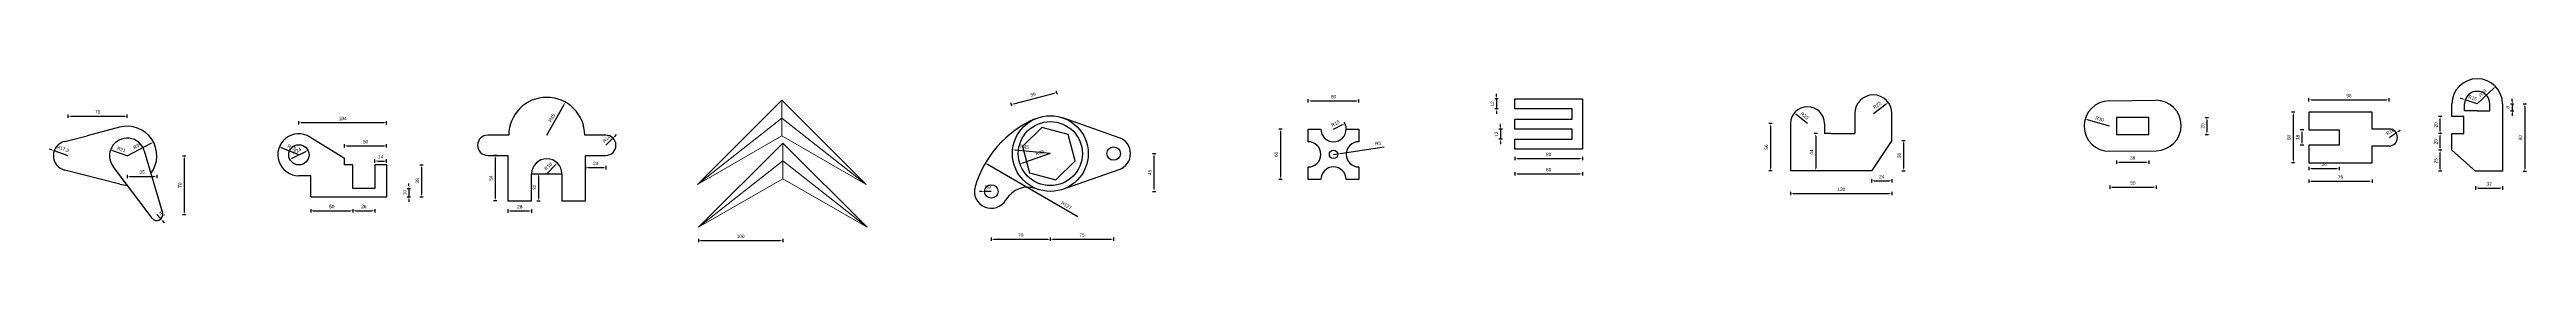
# Model space of a CAD drawing. Header units: millimetres. Extents: x 2100 to 32787, y 24082 to 35493.
# Drawn here: x 2122 to 5057, y 25504 to 25698 of the extents above; entities that cross this region are included whole.
import ezdxf

# ---------------------------------------------------------------- set-up
doc = ezdxf.new("R2010")
doc.units = ezdxf.units.MM
doc.linetypes.add('HIDDEN2', pattern=[4.7625, 3.175, -1.5875])
doc.layers.get('Defpoints').update_dxf_attribs({"color": 231, "linetype": 'HIDDEN2'})
doc.layers.add('ÖLÇÜ', color=181, linetype='Continuous')
doc.styles.get("Standard").update_dxf_attribs({"font": 'arial.ttf'})
doc.dimstyles.new('ISO-25', dxfattribs={"dimtxt": 4, "dimasz": 3, "dimexe": 2, "dimexo": 0.625, "dimgap": 3, "dimtad": 1, "dimtxsty": 'Standard', "dimcen": 2.5, "dimadec": 0, "dimazin": 0, "dimtfac": 1, "dimtix": 1, "dimtmove": 0, "dimatfit": 0, "dimfxl": 2, "dimfxlon": 1, "dimarcsym": 0})

# ---------------------------------------------------------------- blocks, each defined once
blk = doc.blocks.new('*D1773')
at = {"layer": 'Defpoints', "color": 0, "lineweight": 70, "transparency": 16777216}
for p in [(2214.6, 25606.6), (2214.6, 25536.6), (2282, 25536.6)]:
    blk.add_point(p, dxfattribs=at)
at = {"layer": 'ÖLÇÜ', "color": 0, "lineweight": -2, "transparency": 16777216}
for p, q in [((2280, 25606.6), (2284, 25606.6)), ((2282, 25603.6), (2282, 25539.6)), ((2280, 25536.6), (2284, 25536.6))]:
    blk.add_line(p, q, dxfattribs=at)
at = {"layer": 'ÖLÇÜ', "color": 0, "lineweight": 70, "transparency": 16777216}
for points in [[(2281.5, 25603.6), (2282.5, 25603.6), (2282, 25606.6)], [(2281.5, 25539.6), (2282.5, 25539.6), (2282, 25536.6)]]:
    blk.add_solid(points, dxfattribs=at)
at = {"layer": 'ÖLÇÜ', "color": 0, "transparency": 16777216, "insert": (2276.9, 25571.6), "char_height": 4, "attachment_point": 5, "rotation": 90}
blk.add_mtext('70', dxfattribs=at)
blk = doc.blocks.new('*D1774')
at = {"layer": 'Defpoints', "color": 0, "lineweight": 70, "transparency": 16777216}
for p in [(2214.6, 25606.6), (2249.6, 25606.6), (2249.6, 25581.9)]:
    blk.add_point(p, dxfattribs=at)
at = {"layer": 'ÖLÇÜ', "color": 0, "lineweight": -2, "transparency": 16777216}
for p, q in [((2214.6, 25583.9), (2214.6, 25579.9)), ((2217.6, 25581.9), (2246.6, 25581.9)), ((2249.6, 25583.9), (2249.6, 25579.9))]:
    blk.add_line(p, q, dxfattribs=at)
at = {"layer": 'ÖLÇÜ', "color": 0, "lineweight": 70, "transparency": 16777216}
for points in [[(2217.6, 25582.4), (2217.6, 25581.4), (2214.6, 25581.9)], [(2246.6, 25582.4), (2246.6, 25581.4), (2249.6, 25581.9)]]:
    blk.add_solid(points, dxfattribs=at)
at = {"layer": 'ÖLÇÜ', "color": 0, "transparency": 16777216, "insert": (2232.1, 25587), "char_height": 4, "attachment_point": 5}
blk.add_mtext('35', dxfattribs=at)
blk = doc.blocks.new('*D1716')
at = {"layer": 'Defpoints', "color": 0, "lineweight": 70, "transparency": 16777216}
for p in [(2128.1, 25612.5), (2144.6, 25606.6)]:
    blk.add_point(p, dxfattribs=at)
at = {"layer": 'ÖLÇÜ', "color": 0, "lineweight": -2, "transparency": 16777216}
for p, q in [((2125.3, 25613.5), (2122.5, 25614.5)), ((2144.6, 25606.6), (2128.1, 25612.5))]:
    blk.add_line(p, q, dxfattribs=at)
at = {"layer": 'ÖLÇÜ', "color": 0, "lineweight": 70, "transparency": 16777216}
blk.add_solid([(2125.5, 25614), (2125.1, 25613), (2128.1, 25612.5)], dxfattribs=at)
at = {"layer": 'ÖLÇÜ', "color": 0, "transparency": 16777216, "insert": (2138.2, 25614.6), "char_height": 4, "attachment_point": 5, "rotation": 340.2248}
blk.add_mtext('R17,5', dxfattribs=at)
blk = doc.blocks.new('*D1717')
at = {"layer": 'Defpoints', "color": 0, "lineweight": 70, "transparency": 16777216}
for p in [(2214.6, 25653.5), (2144.6, 25606.6), (2214.6, 25606.6)]:
    blk.add_point(p, dxfattribs=at)
at = {"layer": 'ÖLÇÜ', "color": 0, "lineweight": -2, "transparency": 16777216}
for p, q in [((2144.6, 25651.5), (2144.6, 25655.5)), ((2147.6, 25653.5), (2211.6, 25653.5)), ((2214.6, 25651.5), (2214.6, 25655.5))]:
    blk.add_line(p, q, dxfattribs=at)
at = {"layer": 'ÖLÇÜ', "color": 0, "lineweight": 70, "transparency": 16777216}
for points in [[(2147.6, 25654), (2147.6, 25653), (2144.6, 25653.5)], [(2211.6, 25654), (2211.6, 25653), (2214.6, 25653.5)]]:
    blk.add_solid(points, dxfattribs=at)
at = {"layer": 'ÖLÇÜ', "color": 0, "transparency": 16777216, "insert": (2179.6, 25658.5), "char_height": 4, "attachment_point": 5}
blk.add_mtext('70', dxfattribs=at)
blk = doc.blocks.new('*D1775')
at = {"layer": 'Defpoints', "color": 0, "lineweight": 70, "transparency": 16777216}
for p in [(2194.6, 25613.1), (2214.6, 25606.6)]:
    blk.add_point(p, dxfattribs=at)
at = {"layer": 'ÖLÇÜ', "color": 0, "lineweight": -2, "transparency": 16777216}
blk.add_line((2214.6, 25606.6), (2197.5, 25612.2), dxfattribs=at)
at = {"layer": 'ÖLÇÜ', "color": 0, "lineweight": 70, "transparency": 16777216}
blk.add_solid([(2197.6, 25612.7), (2197.3, 25611.7), (2194.6, 25613.1)], dxfattribs=at)
at = {"layer": 'ÖLÇÜ', "color": 0, "transparency": 16777216, "insert": (2207.6, 25614.1), "char_height": 4, "attachment_point": 5, "rotation": 341.8473}
blk.add_mtext('R21', dxfattribs=at)
blk = doc.blocks.new('*D1718')
at = {"layer": 'Defpoints', "color": 0, "lineweight": 70, "transparency": 16777216}
for p in [(2245.6, 25622.7), (2214.6, 25606.6)]:
    blk.add_point(p, dxfattribs=at)
at = {"layer": 'ÖLÇÜ', "color": 0, "lineweight": -2, "transparency": 16777216}
blk.add_line((2214.6, 25606.6), (2243, 25621.4), dxfattribs=at)
at = {"layer": 'ÖLÇÜ', "color": 0, "lineweight": 70, "transparency": 16777216}
blk.add_solid([(2242.7, 25621.8), (2243.2, 25620.9), (2245.6, 25622.7)], dxfattribs=at)
at = {"layer": 'ÖLÇÜ', "color": 0, "transparency": 16777216, "insert": (2226.5, 25618.4), "char_height": 4, "attachment_point": 5, "rotation": 27.517}
blk.add_mtext('R35', dxfattribs=at)
blk = doc.blocks.new('*D1719')
at = {"layer": 'Defpoints', "color": 0, "lineweight": 70, "transparency": 16777216}
for p in [(2249.6, 25536.6), (2254.3, 25531.4)]:
    blk.add_point(p, dxfattribs=at)
at = {"layer": 'ÖLÇÜ', "color": 0, "lineweight": -2, "transparency": 16777216}
for p, q in [((2249.6, 25536.6), (2254.3, 25531.4)), ((2256.3, 25529.1), (2258.3, 25526.9))]:
    blk.add_line(p, q, dxfattribs=at)
at = {"layer": 'ÖLÇÜ', "color": 0, "lineweight": 70, "transparency": 16777216}
blk.add_solid([(2256.6, 25529.5), (2255.9, 25528.8), (2254.3, 25531.4)], dxfattribs=at)
at = {"layer": 'ÖLÇÜ', "color": 0, "transparency": 16777216, "insert": (2255.7, 25537.3), "char_height": 4, "attachment_point": 5, "rotation": 311.9165}
blk.add_mtext('R7', dxfattribs=at)
blk = doc.blocks.new('*D1776')
at = {"layer": 'Defpoints', "color": 0, "lineweight": 70, "transparency": 16777216}
for p in [(2431.9, 25557.7), (2481.9, 25557.7), (2481.9, 25541.2)]:
    blk.add_point(p, dxfattribs=at)
at = {"layer": 'ÖLÇÜ', "color": 0, "lineweight": -2, "transparency": 16777216}
for p, q in [((2431.9, 25543.2), (2431.9, 25539.2)), ((2434.9, 25541.2), (2478.9, 25541.2)), ((2481.9, 25543.2), (2481.9, 25539.2))]:
    blk.add_line(p, q, dxfattribs=at)
at = {"layer": 'ÖLÇÜ', "color": 0, "lineweight": 70, "transparency": 16777216}
for points in [[(2434.9, 25541.7), (2434.9, 25540.7), (2431.9, 25541.2)], [(2478.9, 25541.7), (2478.9, 25540.7), (2481.9, 25541.2)]]:
    blk.add_solid(points, dxfattribs=at)
at = {"layer": 'ÖLÇÜ', "color": 0, "transparency": 16777216, "insert": (2456.9, 25546.2), "char_height": 4, "attachment_point": 5}
blk.add_mtext('50', dxfattribs=at)
blk = doc.blocks.new('*D1777')
at = {"layer": 'Defpoints', "color": 0, "lineweight": 70, "transparency": 16777216}
for p in [(2481.9, 25557.7), (2507.9, 25557.7), (2507.9, 25541.2)]:
    blk.add_point(p, dxfattribs=at)
at = {"layer": 'ÖLÇÜ', "color": 0, "lineweight": -2, "transparency": 16777216}
for p, q in [((2481.9, 25543.2), (2481.9, 25539.2)), ((2484.9, 25541.2), (2504.9, 25541.2)), ((2507.9, 25543.2), (2507.9, 25539.2))]:
    blk.add_line(p, q, dxfattribs=at)
at = {"layer": 'ÖLÇÜ', "color": 0, "lineweight": 70, "transparency": 16777216}
for points in [[(2484.9, 25541.7), (2484.9, 25540.7), (2481.9, 25541.2)], [(2504.9, 25541.7), (2504.9, 25540.7), (2507.9, 25541.2)]]:
    blk.add_solid(points, dxfattribs=at)
at = {"layer": 'ÖLÇÜ', "color": 0, "transparency": 16777216, "insert": (2494.9, 25546.2), "char_height": 4, "attachment_point": 5}
blk.add_mtext('26', dxfattribs=at)
blk = doc.blocks.new('*D1778')
at = {"layer": 'Defpoints', "color": 0, "lineweight": 70, "transparency": 16777216}
for p in [(2471.9, 25603.7), (2521.9, 25618.2), (2521.9, 25603.7)]:
    blk.add_point(p, dxfattribs=at)
at = {"layer": 'ÖLÇÜ', "color": 0, "lineweight": -2, "transparency": 16777216}
for p, q in [((2471.9, 25616.2), (2471.9, 25620.2)), ((2474.9, 25618.2), (2518.9, 25618.2)), ((2521.9, 25616.2), (2521.9, 25620.2))]:
    blk.add_line(p, q, dxfattribs=at)
at = {"layer": 'ÖLÇÜ', "color": 0, "lineweight": 70, "transparency": 16777216}
for points in [[(2474.9, 25618.7), (2474.9, 25617.7), (2471.9, 25618.2)], [(2518.9, 25618.7), (2518.9, 25617.7), (2521.9, 25618.2)]]:
    blk.add_solid(points, dxfattribs=at)
at = {"layer": 'ÖLÇÜ', "color": 0, "transparency": 16777216, "insert": (2496.9, 25623.3), "char_height": 4, "attachment_point": 5}
blk.add_mtext('50', dxfattribs=at)
blk = doc.blocks.new('*D1779')
at = {"layer": 'Defpoints', "color": 0, "lineweight": 70, "transparency": 16777216}
for p in [(2417.9, 25645.7), (2417.9, 25607.7), (2521.9, 25595.7)]:
    blk.add_point(p, dxfattribs=at)
at = {"layer": 'ÖLÇÜ', "color": 0, "lineweight": -2, "transparency": 16777216}
for p, q in [((2417.9, 25643.7), (2417.9, 25647.7)), ((2518.9, 25645.7), (2420.9, 25645.7)), ((2521.9, 25643.7), (2521.9, 25647.7))]:
    blk.add_line(p, q, dxfattribs=at)
at = {"layer": 'ÖLÇÜ', "color": 0, "lineweight": 70, "transparency": 16777216}
for points in [[(2420.9, 25646.2), (2420.9, 25645.2), (2417.9, 25645.7)], [(2518.9, 25646.2), (2518.9, 25645.2), (2521.9, 25645.7)]]:
    blk.add_solid(points, dxfattribs=at)
at = {"layer": 'ÖLÇÜ', "color": 0, "transparency": 16777216, "insert": (2469.9, 25650.8), "char_height": 4, "attachment_point": 5}
blk.add_mtext('104', dxfattribs=at)
blk = doc.blocks.new('*D1780')
at = {"layer": 'Defpoints', "color": 0, "lineweight": 70, "transparency": 16777216}
for p in [(2407.3, 25602.2), (2428.6, 25613.1)]:
    blk.add_point(p, dxfattribs=at)
at = {"layer": 'ÖLÇÜ', "color": 0, "lineweight": -2, "transparency": 16777216}
blk.add_line((2409.9, 25603.6), (2426, 25611.8), dxfattribs=at)
at = {"layer": 'ÖLÇÜ', "color": 0, "lineweight": 70, "transparency": 16777216}
for points in [[(2409.7, 25604.1), (2410.2, 25603.2), (2407.3, 25602.2)], [(2425.7, 25612.2), (2426.2, 25611.3), (2428.6, 25613.1)]]:
    blk.add_solid(points, dxfattribs=at)
at = {"layer": 'ÖLÇÜ', "color": 0, "transparency": 16777216, "insert": (2415.6, 25612.3), "char_height": 4, "attachment_point": 5, "rotation": 26.9859}
blk.add_mtext('∅24', dxfattribs=at)
blk = doc.blocks.new('*D1720')
at = {"layer": 'Defpoints', "color": 0, "lineweight": 70, "transparency": 16777216}
for p in [(2394.7, 25617), (2417.9, 25607.7)]:
    blk.add_point(p, dxfattribs=at)
at = {"layer": 'ÖLÇÜ', "color": 0, "lineweight": -2, "transparency": 16777216}
blk.add_line((2417.9, 25607.7), (2397.5, 25615.9), dxfattribs=at)
at = {"layer": 'ÖLÇÜ', "color": 0, "lineweight": 70, "transparency": 16777216}
blk.add_solid([(2397.7, 25616.3), (2397.3, 25615.4), (2394.7, 25617)], dxfattribs=at)
at = {"layer": 'ÖLÇÜ', "color": 0, "transparency": 16777216, "insert": (2409.6, 25616.5), "char_height": 4, "attachment_point": 5, "rotation": 338.1313}
blk.add_mtext('R25', dxfattribs=at)
blk = doc.blocks.new('*D1781')
at = {"layer": 'Defpoints', "color": 0, "lineweight": 70, "ltscale": 3, "transparency": 16777216}
for p in [(2665.7, 25607), (2650.5, 25553), (2665.7, 25553)]:
    blk.add_point(p, dxfattribs=at)
at = {"layer": 'ÖLÇÜ', "color": 0, "lineweight": -2, "ltscale": 3, "transparency": 16777216}
for p, q in [((2652.5, 25607), (2648.5, 25607)), ((2650.5, 25604), (2650.5, 25556)), ((2652.5, 25553), (2648.5, 25553))]:
    blk.add_line(p, q, dxfattribs=at)
at = {"layer": 'ÖLÇÜ', "color": 0, "lineweight": 70, "ltscale": 3, "transparency": 16777216}
for points in [[(2650, 25604), (2651, 25604), (2650.5, 25607)], [(2650, 25556), (2651, 25556), (2650.5, 25553)]]:
    blk.add_solid(points, dxfattribs=at)
at = {"layer": 'ÖLÇÜ', "color": 0, "ltscale": 3, "transparency": 16777216, "insert": (2645.5, 25580), "char_height": 4, "attachment_point": 5, "rotation": 90}
blk.add_mtext('54', dxfattribs=at)
blk = doc.blocks.new('*D1721')
at = {"layer": 'Defpoints', "color": 0, "lineweight": 70, "ltscale": 3, "transparency": 16777216}
for p in [(2733.8, 25670.2), (2711.7, 25631)]:
    blk.add_point(p, dxfattribs=at)
at = {"layer": 'ÖLÇÜ', "color": 0, "lineweight": -2, "ltscale": 3, "transparency": 16777216}
blk.add_line((2711.7, 25631), (2732.3, 25667.6), dxfattribs=at)
at = {"layer": 'ÖLÇÜ', "color": 0, "lineweight": 70, "ltscale": 3, "transparency": 16777216}
blk.add_solid([(2731.9, 25667.8), (2732.7, 25667.3), (2733.8, 25670.2)], dxfattribs=at)
at = {"layer": 'ÖLÇÜ', "color": 0, "ltscale": 3, "transparency": 16777216, "insert": (2717.6, 25651.7), "char_height": 4, "attachment_point": 5, "rotation": 60.5695}
blk.add_mtext('R45', dxfattribs=at)
blk = doc.blocks.new('*D1782')
at = {"layer": 'Defpoints', "color": 0, "lineweight": 70, "ltscale": 3, "transparency": 16777216}
for p in [(2790.1, 25627.5), (2781.7, 25619)]:
    blk.add_point(p, dxfattribs=at)
at = {"layer": 'ÖLÇÜ', "color": 0, "lineweight": -2, "ltscale": 3, "transparency": 16777216}
for p, q in [((2781.7, 25619), (2790.1, 25627.5)), ((2792.2, 25629.6), (2794.4, 25631.7))]:
    blk.add_line(p, q, dxfattribs=at)
at = {"layer": 'ÖLÇÜ', "color": 0, "lineweight": 70, "ltscale": 3, "transparency": 16777216}
blk.add_solid([(2791.9, 25630), (2792.6, 25629.2), (2790.1, 25627.5)], dxfattribs=at)
at = {"layer": 'ÖLÇÜ', "color": 0, "ltscale": 3, "transparency": 16777216, "insert": (2782.3, 25626.8), "char_height": 4, "attachment_point": 5, "rotation": 45.1259}
blk.add_mtext('R12', dxfattribs=at)
blk = doc.blocks.new('*D1783')
at = {"layer": 'Defpoints', "color": 0, "lineweight": 70, "ltscale": 3, "transparency": 16777216}
for p in [(2757.7, 25607), (2781.7, 25607), (2781.7, 25592.4)]:
    blk.add_point(p, dxfattribs=at)
at = {"layer": 'ÖLÇÜ', "color": 0, "lineweight": -2, "ltscale": 3, "transparency": 16777216}
for p, q in [((2757.7, 25594.4), (2757.7, 25590.4)), ((2760.7, 25592.4), (2778.7, 25592.4)), ((2781.7, 25594.4), (2781.7, 25590.4))]:
    blk.add_line(p, q, dxfattribs=at)
at = {"layer": 'ÖLÇÜ', "color": 0, "lineweight": 70, "ltscale": 3, "transparency": 16777216}
for points in [[(2760.7, 25592.9), (2760.7, 25591.9), (2757.7, 25592.4)], [(2778.7, 25592.9), (2778.7, 25591.9), (2781.7, 25592.4)]]:
    blk.add_solid(points, dxfattribs=at)
at = {"layer": 'ÖLÇÜ', "color": 0, "ltscale": 3, "transparency": 16777216, "insert": (2769.7, 25597.4), "char_height": 4, "attachment_point": 5}
blk.add_mtext('24', dxfattribs=at)
blk = doc.blocks.new('*D1784')
at = {"layer": 'Defpoints', "color": 0, "lineweight": 70, "ltscale": 3, "transparency": 16777216}
for p in [(2724.2, 25597.9), (2711.7, 25585)]:
    blk.add_point(p, dxfattribs=at)
at = {"layer": 'ÖLÇÜ', "color": 0, "lineweight": -2, "ltscale": 3, "transparency": 16777216}
blk.add_line((2711.7, 25585), (2722.1, 25595.7), dxfattribs=at)
at = {"layer": 'ÖLÇÜ', "color": 0, "lineweight": 70, "ltscale": 3, "transparency": 16777216}
blk.add_solid([(2721.8, 25596.1), (2722.5, 25595.4), (2724.2, 25597.9)], dxfattribs=at)
at = {"layer": 'ÖLÇÜ', "color": 0, "ltscale": 3, "transparency": 16777216, "insert": (2713.3, 25593.9), "char_height": 4, "attachment_point": 5, "rotation": 45.7431}
blk.add_mtext('R18', dxfattribs=at)
blk = doc.blocks.new('*D1785')
at = {"layer": 'Defpoints', "color": 0, "lineweight": 70, "ltscale": 3, "transparency": 16777216}
for p in [(2693.7, 25585), (2693.7, 25553), (2702, 25553)]:
    blk.add_point(p, dxfattribs=at)
at = {"layer": 'ÖLÇÜ', "color": 0, "lineweight": -2, "ltscale": 3, "transparency": 16777216}
for p, q in [((2700, 25585), (2704, 25585)), ((2702, 25582), (2702, 25556)), ((2700, 25553), (2704, 25553))]:
    blk.add_line(p, q, dxfattribs=at)
at = {"layer": 'ÖLÇÜ', "color": 0, "lineweight": 70, "ltscale": 3, "transparency": 16777216}
for points in [[(2701.5, 25582), (2702.5, 25582), (2702, 25585)], [(2701.5, 25556), (2702.5, 25556), (2702, 25553)]]:
    blk.add_solid(points, dxfattribs=at)
at = {"layer": 'ÖLÇÜ', "color": 0, "ltscale": 3, "transparency": 16777216, "insert": (2697, 25569), "char_height": 4, "attachment_point": 5, "rotation": 90}
blk.add_mtext('32', dxfattribs=at)
blk = doc.blocks.new('*D1786')
at = {"layer": 'Defpoints', "color": 0, "lineweight": 70, "ltscale": 3, "transparency": 16777216}
for p in [(2665.7, 25553), (2693.7, 25553), (2693.7, 25540.9)]:
    blk.add_point(p, dxfattribs=at)
at = {"layer": 'ÖLÇÜ', "color": 0, "lineweight": -2, "ltscale": 3, "transparency": 16777216}
for p, q in [((2665.7, 25542.9), (2665.7, 25538.9)), ((2668.7, 25540.9), (2690.7, 25540.9)), ((2693.7, 25542.9), (2693.7, 25538.9))]:
    blk.add_line(p, q, dxfattribs=at)
at = {"layer": 'ÖLÇÜ', "color": 0, "lineweight": 70, "ltscale": 3, "transparency": 16777216}
for points in [[(2668.7, 25541.4), (2668.7, 25540.4), (2665.7, 25540.9)], [(2690.7, 25541.4), (2690.7, 25540.4), (2693.7, 25540.9)]]:
    blk.add_solid(points, dxfattribs=at)
at = {"layer": 'ÖLÇÜ', "color": 0, "ltscale": 3, "transparency": 16777216, "insert": (2679.7, 25545.9), "char_height": 4, "attachment_point": 5}
blk.add_mtext('28', dxfattribs=at)
blk = doc.blocks.new('*D1854')
at = {"layer": 'Defpoints', "color": 0, "lineweight": 70, "ltscale": 3, "transparency": 16777216}
for p in [(2507.9, 25567.7), (2507.9, 25557.7), (2548.3, 25557.7)]:
    blk.add_point(p, dxfattribs=at)
at = {"layer": 'ÖLÇÜ', "color": 0, "lineweight": -2, "ltscale": 3, "transparency": 16777216}
for p, q in [((2546.3, 25567.7), (2550.3, 25567.7)), ((2548.3, 25570.7), (2548.3, 25573.7)), ((2548.3, 25567.7), (2548.3, 25557.7)), ((2546.3, 25557.7), (2550.3, 25557.7)), ((2548.3, 25554.7), (2548.3, 25551.7))]:
    blk.add_line(p, q, dxfattribs=at)
at = {"layer": 'ÖLÇÜ', "color": 0, "lineweight": 70, "ltscale": 3, "transparency": 16777216}
for points in [[(2547.8, 25570.7), (2548.8, 25570.7), (2548.3, 25567.7)], [(2547.8, 25554.7), (2548.8, 25554.7), (2548.3, 25557.7)]]:
    blk.add_solid(points, dxfattribs=at)
at = {"layer": 'ÖLÇÜ', "color": 0, "ltscale": 3, "transparency": 16777216, "insert": (2543.2, 25562.7), "char_height": 4, "attachment_point": 5, "rotation": 90}
blk.add_mtext('10', dxfattribs=at)
blk = doc.blocks.new('*D1855')
at = {"layer": 'Defpoints', "color": 0, "lineweight": 70, "ltscale": 3, "transparency": 16777216}
for p in [(2521.9, 25595.7), (2521.9, 25557.7), (2563.2, 25557.7)]:
    blk.add_point(p, dxfattribs=at)
at = {"layer": 'ÖLÇÜ', "color": 0, "lineweight": -2, "ltscale": 3, "transparency": 16777216}
for p, q in [((2561.2, 25595.7), (2565.2, 25595.7)), ((2563.2, 25592.7), (2563.2, 25560.7)), ((2561.2, 25557.7), (2565.2, 25557.7))]:
    blk.add_line(p, q, dxfattribs=at)
at = {"layer": 'ÖLÇÜ', "color": 0, "lineweight": 70, "ltscale": 3, "transparency": 16777216}
for points in [[(2562.7, 25592.7), (2563.7, 25592.7), (2563.2, 25595.7)], [(2562.7, 25560.7), (2563.7, 25560.7), (2563.2, 25557.7)]]:
    blk.add_solid(points, dxfattribs=at)
at = {"layer": 'ÖLÇÜ', "color": 0, "ltscale": 3, "transparency": 16777216, "insert": (2558.2, 25576.7), "char_height": 4, "attachment_point": 5, "rotation": 90}
blk.add_mtext('38', dxfattribs=at)
blk = doc.blocks.new('*D1856')
at = {"layer": 'Defpoints', "color": 0, "lineweight": 70, "ltscale": 3, "transparency": 16777216}
for p in [(2507.9, 25595.7), (2521.9, 25600.3), (2521.9, 25595.7)]:
    blk.add_point(p, dxfattribs=at)
at = {"layer": 'ÖLÇÜ', "color": 0, "lineweight": -2, "ltscale": 3, "transparency": 16777216}
for p, q in [((2507.9, 25598.3), (2507.9, 25602.3)), ((2510.9, 25600.3), (2518.9, 25600.3)), ((2521.9, 25598.3), (2521.9, 25602.3))]:
    blk.add_line(p, q, dxfattribs=at)
at = {"layer": 'ÖLÇÜ', "color": 0, "lineweight": 70, "ltscale": 3, "transparency": 16777216}
for points in [[(2510.9, 25600.8), (2510.9, 25599.8), (2507.9, 25600.3)], [(2518.9, 25600.8), (2518.9, 25599.8), (2521.9, 25600.3)]]:
    blk.add_solid(points, dxfattribs=at)
at = {"layer": 'ÖLÇÜ', "color": 0, "ltscale": 3, "transparency": 16777216, "insert": (2514.9, 25605.3), "char_height": 4, "attachment_point": 5}
blk.add_mtext('14', dxfattribs=at)
blk = doc.blocks.new('*D2335')
at = {"layer": 'Defpoints', "color": 0, "lineweight": 70, "ltscale": 3, "transparency": 16777216}
for p in [(2991.3, 25579.3), (2891.3, 25521.5), (2991.3, 25505.7)]:
    blk.add_point(p, dxfattribs=at)
at = {"layer": 'ÖLÇÜ', "color": 0, "lineweight": -2, "ltscale": 3, "transparency": 16777216}
for p, q in [((2891.3, 25507.7), (2891.3, 25503.7)), ((2894.3, 25505.7), (2988.3, 25505.7)), ((2991.3, 25507.7), (2991.3, 25503.7))]:
    blk.add_line(p, q, dxfattribs=at)
at = {"layer": 'ÖLÇÜ', "color": 0, "lineweight": 70, "ltscale": 3, "transparency": 16777216}
for points in [[(2894.3, 25506.2), (2894.3, 25505.2), (2891.3, 25505.7)], [(2988.3, 25506.2), (2988.3, 25505.2), (2991.3, 25505.7)]]:
    blk.add_solid(points, dxfattribs=at)
at = {"layer": 'ÖLÇÜ', "color": 0, "lineweight": 5, "ltscale": 3, "transparency": 16777216, "insert": (2941.3, 25510.7), "char_height": 4, "attachment_point": 5}
blk.add_mtext('100', dxfattribs=at)
blk = doc.blocks.new('*D2336')
at = {"layer": 'Defpoints', "color": 0, "lineweight": 70, "ltscale": 0.25, "transparency": 16777216}
for p in [(3316.1, 25681.9), (3279.6, 25601.8), (3333.7, 25616.3)]:
    blk.add_point(p, dxfattribs=at)
at = {"layer": 'ÖLÇÜ', "color": 0, "lineweight": -2, "ltscale": 0.25, "transparency": 16777216}
for p, q in [((3264.9, 25668.1), (3313.2, 25681.1)), ((3316.6, 25679.9), (3315.6, 25683.8)), ((3262.5, 25665.4), (3261.5, 25669.3))]:
    blk.add_line(p, q, dxfattribs=at)
at = {"layer": 'ÖLÇÜ', "color": 0, "lineweight": 70, "ltscale": 0.25, "transparency": 16777216}
for points in [[(3313.1, 25681.6), (3313.3, 25680.6), (3316.1, 25681.9)], [(3264.8, 25668.6), (3265, 25667.7), (3262, 25667.4)]]:
    blk.add_solid(points, dxfattribs=at)
at = {"layer": 'ÖLÇÜ', "color": 0, "ltscale": 0.25, "transparency": 16777216, "insert": (3287.8, 25679.5), "char_height": 4, "attachment_point": 5, "rotation": 15}
blk.add_mtext('56', dxfattribs=at)
blk = doc.blocks.new('*D2337')
at = {"layer": 'Defpoints', "color": 0, "lineweight": 70, "ltscale": 0.25, "transparency": 16777216}
for p in [(3230.3, 25564.2), (3238.3, 25564.2)]:
    blk.add_point(p, dxfattribs=at)
at = {"layer": 'ÖLÇÜ', "color": 0, "lineweight": -2, "ltscale": 0.25, "transparency": 16777216}
for p, q in [((3227.3, 25564.2), (3224.3, 25564.2)), ((3238.3, 25564.2), (3230.3, 25564.2))]:
    blk.add_line(p, q, dxfattribs=at)
at = {"layer": 'ÖLÇÜ', "color": 0, "lineweight": 70, "ltscale": 0.25, "transparency": 16777216}
blk.add_solid([(3227.3, 25564.7), (3227.3, 25563.7), (3230.3, 25564.2)], dxfattribs=at)
at = {"layer": 'ÖLÇÜ', "color": 0, "ltscale": 0.25, "transparency": 16777216, "insert": (3234.3, 25569.2), "char_height": 4, "attachment_point": 5}
blk.add_mtext('R8', dxfattribs=at)
blk = doc.blocks.new('*D2332')
at = {"layer": 'Defpoints', "color": 0, "lineweight": 70, "ltscale": 0.25, "transparency": 16777216}
for p in [(3231.1, 25597.7), (3341, 25533.9)]:
    blk.add_point(p, dxfattribs=at)
at = {"layer": 'ÖLÇÜ', "color": 0, "lineweight": -2, "ltscale": 0.25, "transparency": 16777216}
blk.add_line((3341, 25533.9), (3233.7, 25596.2), dxfattribs=at)
at = {"layer": 'ÖLÇÜ', "color": 0, "lineweight": 70, "ltscale": 0.25, "transparency": 16777216}
blk.add_solid([(3234, 25596.6), (3233.5, 25595.8), (3231.1, 25597.7)], dxfattribs=at)
at = {"layer": 'ÖLÇÜ', "color": 0, "ltscale": 0.25, "transparency": 16777216, "insert": (3327.3, 25547.6), "char_height": 4, "attachment_point": 5, "rotation": 329.86}
blk.add_mtext('R127', dxfattribs=at)
blk = doc.blocks.new('*D2333')
at = {"layer": 'Defpoints', "color": 0, "lineweight": 70, "ltscale": 0.25, "transparency": 16777216}
for p in [(3272.4, 25596.8), (3308.3, 25609.2)]:
    blk.add_point(p, dxfattribs=at)
at = {"layer": 'ÖLÇÜ', "color": 0, "lineweight": -2, "ltscale": 0.25, "transparency": 16777216}
blk.add_line((3308.3, 25609.2), (3275.2, 25597.8), dxfattribs=at)
at = {"layer": 'ÖLÇÜ', "color": 0, "lineweight": 70, "ltscale": 0.25, "transparency": 16777216}
blk.add_solid([(3275, 25598.3), (3275.4, 25597.3), (3272.4, 25596.8)], dxfattribs=at)
at = {"layer": 'ÖLÇÜ', "color": 0, "ltscale": 0.25, "transparency": 16777216, "insert": (3295.8, 25610.2), "char_height": 4, "attachment_point": 5, "rotation": 18.9548}
blk.add_mtext('R38', dxfattribs=at)
blk = doc.blocks.new('*D2334')
at = {"layer": 'Defpoints', "color": 0, "lineweight": 70, "ltscale": 0.25, "transparency": 16777216}
for p in [(3263.5, 25613.6), (3308.3, 25609.2)]:
    blk.add_point(p, dxfattribs=at)
at = {"layer": 'ÖLÇÜ', "color": 0, "lineweight": -2, "ltscale": 0.25, "transparency": 16777216}
blk.add_line((3308.3, 25609.2), (3266.5, 25613.3), dxfattribs=at)
at = {"layer": 'ÖLÇÜ', "color": 0, "lineweight": 70, "ltscale": 0.25, "transparency": 16777216}
blk.add_solid([(3266.6, 25613.8), (3266.5, 25612.8), (3263.5, 25613.6)], dxfattribs=at)
at = {"layer": 'ÖLÇÜ', "color": 0, "ltscale": 0.25, "transparency": 16777216, "insert": (3277.8, 25617.2), "char_height": 4, "attachment_point": 5, "rotation": 354.3705}
blk.add_mtext('R45', dxfattribs=at)
blk = doc.blocks.new('*D2338')
at = {"layer": 'Defpoints', "color": 0, "lineweight": 70, "ltscale": 0.25, "transparency": 16777216}
for p in [(3308.3, 25609.2), (3238.3, 25564.2), (3308.3, 25507.3)]:
    blk.add_point(p, dxfattribs=at)
at = {"layer": 'ÖLÇÜ', "color": 0, "lineweight": -2, "ltscale": 0.25, "transparency": 16777216}
for p, q in [((3238.3, 25509.3), (3238.3, 25505.3)), ((3241.3, 25507.3), (3305.3, 25507.3)), ((3308.3, 25509.3), (3308.3, 25505.3))]:
    blk.add_line(p, q, dxfattribs=at)
at = {"layer": 'ÖLÇÜ', "color": 0, "lineweight": 70, "ltscale": 0.25, "transparency": 16777216}
for points in [[(3241.3, 25507.8), (3241.3, 25506.8), (3238.3, 25507.3)], [(3305.3, 25507.8), (3305.3, 25506.8), (3308.3, 25507.3)]]:
    blk.add_solid(points, dxfattribs=at)
at = {"layer": 'ÖLÇÜ', "color": 0, "ltscale": 0.25, "transparency": 16777216, "insert": (3273.3, 25512.3), "char_height": 4, "attachment_point": 5}
blk.add_mtext('70', dxfattribs=at)
blk = doc.blocks.new('*D2339')
at = {"layer": 'Defpoints', "color": 0, "lineweight": 70, "ltscale": 0.25, "transparency": 16777216}
for p in [(3308.3, 25609.2), (3383.3, 25609.2), (3383.3, 25507.3)]:
    blk.add_point(p, dxfattribs=at)
at = {"layer": 'ÖLÇÜ', "color": 0, "lineweight": -2, "ltscale": 0.25, "transparency": 16777216}
for p, q in [((3308.3, 25509.3), (3308.3, 25505.3)), ((3311.3, 25507.3), (3380.3, 25507.3)), ((3383.3, 25509.3), (3383.3, 25505.3))]:
    blk.add_line(p, q, dxfattribs=at)
at = {"layer": 'ÖLÇÜ', "color": 0, "lineweight": 70, "ltscale": 0.25, "transparency": 16777216}
for points in [[(3311.3, 25507.8), (3311.3, 25506.8), (3308.3, 25507.3)], [(3380.3, 25507.8), (3380.3, 25506.8), (3383.3, 25507.3)]]:
    blk.add_solid(points, dxfattribs=at)
at = {"layer": 'ÖLÇÜ', "color": 0, "ltscale": 0.25, "transparency": 16777216, "insert": (3345.8, 25512.3), "char_height": 4, "attachment_point": 5}
blk.add_mtext('75', dxfattribs=at)
blk = doc.blocks.new('*D2340')
at = {"layer": 'Defpoints', "color": 0, "lineweight": 70, "ltscale": 0.25, "transparency": 16777216}
for p in [(3383.3, 25609.2), (3431.2, 25609.2), (3238.3, 25564.2)]:
    blk.add_point(p, dxfattribs=at)
at = {"layer": 'ÖLÇÜ', "color": 0, "lineweight": -2, "ltscale": 0.25, "transparency": 16777216}
for p, q in [((3429.2, 25609.2), (3433.2, 25609.2)), ((3431.2, 25567.2), (3431.2, 25606.2)), ((3429.2, 25564.2), (3433.2, 25564.2))]:
    blk.add_line(p, q, dxfattribs=at)
at = {"layer": 'ÖLÇÜ', "color": 0, "lineweight": 70, "ltscale": 0.25, "transparency": 16777216}
for points in [[(3430.7, 25606.2), (3431.7, 25606.2), (3431.2, 25609.2)], [(3430.7, 25567.2), (3431.7, 25567.2), (3431.2, 25564.2)]]:
    blk.add_solid(points, dxfattribs=at)
at = {"layer": 'ÖLÇÜ', "color": 0, "ltscale": 0.25, "transparency": 16777216, "insert": (3426.1, 25586.7), "char_height": 4, "attachment_point": 5, "rotation": 90}
blk.add_mtext('45', dxfattribs=at)
blk = doc.blocks.new('*D2399')
at = {"layer": 'Defpoints', "color": 0, "lineweight": 70, "ltscale": 3, "transparency": 16777216}
for p in [(3643.9, 25638.2), (3657.3, 25644.9)]:
    blk.add_point(p, dxfattribs=at)
at = {"layer": 'ÖLÇÜ', "color": 0, "lineweight": -2, "ltscale": 3, "transparency": 16777216}
blk.add_line((3643.9, 25638.2), (3654.6, 25643.6), dxfattribs=at)
blk.add_arc((3643.9, 25638.2), 15, 2.3873, 34.3093, dxfattribs=at)
at = {"layer": 'ÖLÇÜ', "color": 0, "lineweight": 70, "ltscale": 3, "transparency": 16777216}
blk.add_solid([(3654.4, 25644), (3654.8, 25643.1), (3657.3, 25644.9)], dxfattribs=at)
at = {"layer": 'ÖLÇÜ', "color": 0, "ltscale": 3, "transparency": 16777216, "insert": (3646.1, 25645), "char_height": 4, "attachment_point": 5, "rotation": 26.6698}
blk.add_mtext('R15', dxfattribs=at)
blk = doc.blocks.new('*D2400')
at = {"layer": 'Defpoints', "color": 0, "lineweight": 70, "ltscale": 3, "transparency": 16777216}
for p in [(3643.9, 25608.2), (3648.8, 25608.9)]:
    blk.add_point(p, dxfattribs=at)
at = {"layer": 'ÖLÇÜ', "color": 0, "lineweight": -2, "ltscale": 3, "transparency": 16777216}
for p, q in [((3643.9, 25608.2), (3648.8, 25608.9)), ((3651.8, 25609.4), (3703.7, 25617.2))]:
    blk.add_line(p, q, dxfattribs=at)
at = {"layer": 'ÖLÇÜ', "color": 0, "lineweight": 70, "ltscale": 3, "transparency": 16777216}
blk.add_solid([(3651.7, 25609.9), (3651.9, 25608.9), (3648.8, 25608.9)], dxfattribs=at)
at = {"layer": 'ÖLÇÜ', "color": 0, "ltscale": 3, "transparency": 16777216, "insert": (3696.7, 25621.3), "char_height": 4, "attachment_point": 5, "rotation": 8.569}
blk.add_mtext('R5', dxfattribs=at)
blk = doc.blocks.new('*D2435')
at = {"layer": 'Defpoints', "color": 0, "lineweight": 70, "ltscale": 3, "transparency": 16777216}
for p in [(3673.9, 25671.7), (3613.9, 25638.2), (3673.9, 25638.2)]:
    blk.add_point(p, dxfattribs=at)
at = {"layer": 'ÖLÇÜ', "color": 0, "lineweight": -2, "ltscale": 3, "transparency": 16777216}
for p, q in [((3613.9, 25669.7), (3613.9, 25673.7)), ((3616.9, 25671.7), (3670.9, 25671.7)), ((3673.9, 25669.7), (3673.9, 25673.7))]:
    blk.add_line(p, q, dxfattribs=at)
at = {"layer": 'ÖLÇÜ', "color": 0, "lineweight": 70, "ltscale": 3, "transparency": 16777216}
for points in [[(3616.9, 25672.2), (3616.9, 25671.2), (3613.9, 25671.7)], [(3670.9, 25672.2), (3670.9, 25671.2), (3673.9, 25671.7)]]:
    blk.add_solid(points, dxfattribs=at)
at = {"layer": 'ÖLÇÜ', "color": 0, "ltscale": 3, "transparency": 16777216, "insert": (3643.9, 25676.8), "char_height": 4, "attachment_point": 5}
blk.add_mtext('60', dxfattribs=at)
blk = doc.blocks.new('*D2436')
at = {"layer": 'Defpoints', "color": 0, "lineweight": 70, "ltscale": 3, "transparency": 16777216}
for p in [(3613.9, 25638.2), (3581, 25578.2), (3613.9, 25578.2)]:
    blk.add_point(p, dxfattribs=at)
at = {"layer": 'ÖLÇÜ', "color": 0, "lineweight": -2, "ltscale": 3, "transparency": 16777216}
for p, q in [((3583, 25638.2), (3579, 25638.2)), ((3581, 25635.2), (3581, 25581.2)), ((3583, 25578.2), (3579, 25578.2))]:
    blk.add_line(p, q, dxfattribs=at)
at = {"layer": 'ÖLÇÜ', "color": 0, "lineweight": 70, "ltscale": 3, "transparency": 16777216}
for points in [[(3580.5, 25635.2), (3581.5, 25635.2), (3581, 25638.2)], [(3580.5, 25581.2), (3581.5, 25581.2), (3581, 25578.2)]]:
    blk.add_solid(points, dxfattribs=at)
at = {"layer": 'ÖLÇÜ', "color": 0, "ltscale": 3, "transparency": 16777216, "insert": (3575.9, 25608.2), "char_height": 4, "attachment_point": 5, "rotation": 90}
blk.add_mtext('60', dxfattribs=at)
blk = doc.blocks.new('*D2443')
at = {"layer": 'Defpoints', "color": 0, "lineweight": 70, "ltscale": 3, "transparency": 16777216}
for p in [(3836.9, 25662.2), (3858.8, 25674.2), (3858.8, 25662.2)]:
    blk.add_point(p, dxfattribs=at)
at = {"layer": 'ÖLÇÜ', "color": 0, "lineweight": -2, "ltscale": 3, "transparency": 16777216}
for p, q in [((3838.9, 25674.2), (3834.9, 25674.2)), ((3838.9, 25662.2), (3834.9, 25662.2)), ((3836.9, 25677.2), (3836.9, 25680.2)), ((3836.9, 25674.2), (3836.9, 25662.2)), ((3836.9, 25659.2), (3836.9, 25656.2))]:
    blk.add_line(p, q, dxfattribs=at)
at = {"layer": 'ÖLÇÜ', "color": 0, "lineweight": 70, "ltscale": 3, "transparency": 16777216}
for points in [[(3836.4, 25677.2), (3837.4, 25677.2), (3836.9, 25674.2)], [(3836.4, 25659.2), (3837.4, 25659.2), (3836.9, 25662.2)]]:
    blk.add_solid(points, dxfattribs=at)
at = {"layer": 'ÖLÇÜ', "color": 0, "ltscale": 3, "transparency": 16777216, "insert": (3831.9, 25668.2), "char_height": 4, "attachment_point": 5, "rotation": 90}
blk.add_mtext('12', dxfattribs=at)
blk = doc.blocks.new('*D2444')
at = {"layer": 'Defpoints', "color": 0, "lineweight": 70, "ltscale": 3, "transparency": 16777216}
for p in [(3841.9, 25626.2), (3858.8, 25638.2), (3858.8, 25626.2)]:
    blk.add_point(p, dxfattribs=at)
at = {"layer": 'ÖLÇÜ', "color": 0, "lineweight": -2, "ltscale": 3, "transparency": 16777216}
for p, q in [((3843.9, 25638.2), (3839.9, 25638.2)), ((3843.9, 25626.2), (3839.9, 25626.2)), ((3841.9, 25641.2), (3841.9, 25644.2)), ((3841.9, 25638.2), (3841.9, 25626.2)), ((3841.9, 25623.2), (3841.9, 25620.2))]:
    blk.add_line(p, q, dxfattribs=at)
at = {"layer": 'ÖLÇÜ', "color": 0, "lineweight": 70, "ltscale": 3, "transparency": 16777216}
for points in [[(3841.4, 25641.2), (3842.4, 25641.2), (3841.9, 25638.2)], [(3841.4, 25623.2), (3842.4, 25623.2), (3841.9, 25626.2)]]:
    blk.add_solid(points, dxfattribs=at)
at = {"layer": 'ÖLÇÜ', "color": 0, "ltscale": 3, "transparency": 16777216, "insert": (3836.8, 25632.2), "char_height": 4, "attachment_point": 5, "rotation": 90}
blk.add_mtext('12', dxfattribs=at)
blk = doc.blocks.new('*D2445')
at = {"layer": 'Defpoints', "color": 0, "lineweight": 70, "ltscale": 3, "transparency": 16777216}
for p in [(3858.8, 25614.2), (3938.8, 25614.2), (3938.8, 25585)]:
    blk.add_point(p, dxfattribs=at)
at = {"layer": 'ÖLÇÜ', "color": 0, "lineweight": -2, "ltscale": 3, "transparency": 16777216}
for p, q in [((3858.8, 25587), (3858.8, 25583)), ((3861.8, 25585), (3935.8, 25585)), ((3938.8, 25587), (3938.8, 25583))]:
    blk.add_line(p, q, dxfattribs=at)
at = {"layer": 'ÖLÇÜ', "color": 0, "lineweight": 70, "ltscale": 3, "transparency": 16777216}
for points in [[(3861.8, 25585.5), (3861.8, 25584.5), (3858.8, 25585)], [(3935.8, 25585.5), (3935.8, 25584.5), (3938.8, 25585)]]:
    blk.add_solid(points, dxfattribs=at)
at = {"layer": 'ÖLÇÜ', "color": 0, "ltscale": 3, "transparency": 16777216, "insert": (3898.8, 25590), "char_height": 4, "attachment_point": 5}
blk.add_mtext('80', dxfattribs=at)
blk = doc.blocks.new('*D2446')
at = {"layer": 'Defpoints', "color": 0, "lineweight": 70, "ltscale": 3, "transparency": 16777216}
for p in [(3858.8, 25614.2), (3938.8, 25614.2), (3938.8, 25603.2)]:
    blk.add_point(p, dxfattribs=at)
at = {"layer": 'ÖLÇÜ', "color": 0, "lineweight": -2, "ltscale": 3, "transparency": 16777216}
for p, q in [((3858.8, 25605.2), (3858.8, 25601.2)), ((3861.8, 25603.2), (3935.8, 25603.2)), ((3938.8, 25605.2), (3938.8, 25601.2))]:
    blk.add_line(p, q, dxfattribs=at)
at = {"layer": 'ÖLÇÜ', "color": 0, "lineweight": 70, "ltscale": 3, "transparency": 16777216}
for points in [[(3861.8, 25603.7), (3861.8, 25602.7), (3858.8, 25603.2)], [(3935.8, 25603.7), (3935.8, 25602.7), (3938.8, 25603.2)]]:
    blk.add_solid(points, dxfattribs=at)
at = {"layer": 'ÖLÇÜ', "color": 0, "ltscale": 3, "transparency": 16777216, "insert": (3898.8, 25608.2), "char_height": 4, "attachment_point": 5}
blk.add_mtext('80', dxfattribs=at)
blk = doc.blocks.new('*D2447')
at = {"layer": 'Defpoints', "color": 0, "lineweight": 70, "ltscale": 3, "transparency": 16777216}
for p in [(4205.5, 25644.8), (4161.8, 25588.8), (4205.5, 25588.8)]:
    blk.add_point(p, dxfattribs=at)
at = {"layer": 'ÖLÇÜ', "color": 0, "lineweight": -2, "ltscale": 3, "transparency": 16777216}
for p, q in [((4163.8, 25644.8), (4159.8, 25644.8)), ((4161.8, 25641.8), (4161.8, 25591.8)), ((4163.8, 25588.8), (4159.8, 25588.8))]:
    blk.add_line(p, q, dxfattribs=at)
at = {"layer": 'ÖLÇÜ', "color": 0, "lineweight": 70, "ltscale": 3, "transparency": 16777216}
for points in [[(4161.3, 25641.8), (4162.3, 25641.8), (4161.8, 25644.8)], [(4161.3, 25591.8), (4162.3, 25591.8), (4161.8, 25588.8)]]:
    blk.add_solid(points, dxfattribs=at)
at = {"layer": 'ÖLÇÜ', "color": 0, "ltscale": 3, "transparency": 16777216, "insert": (4156.7, 25616.8), "char_height": 4, "attachment_point": 5, "rotation": 90}
blk.add_mtext('56', dxfattribs=at)
blk = doc.blocks.new('*D2414')
at = {"layer": 'Defpoints', "color": 0, "lineweight": 70, "ltscale": 3, "transparency": 16777216}
for p in [(4189.8, 25657.2), (4205.5, 25644.8)]:
    blk.add_point(p, dxfattribs=at)
at = {"layer": 'ÖLÇÜ', "color": 0, "lineweight": -2, "ltscale": 3, "transparency": 16777216}
blk.add_line((4205.5, 25644.8), (4192.2, 25655.4), dxfattribs=at)
at = {"layer": 'ÖLÇÜ', "color": 0, "lineweight": 70, "ltscale": 3, "transparency": 16777216}
blk.add_solid([(4192.5, 25655.8), (4191.9, 25655), (4189.8, 25657.2)], dxfattribs=at)
at = {"layer": 'ÖLÇÜ', "color": 0, "ltscale": 3, "transparency": 16777216, "insert": (4202, 25654), "char_height": 4, "attachment_point": 5, "rotation": 321.7034}
blk.add_mtext('R20', dxfattribs=at)
blk = doc.blocks.new('*D2448')
at = {"layer": 'Defpoints', "color": 0, "lineweight": 70, "ltscale": 3, "transparency": 16777216}
for p in [(4225.5, 25632.8), (4215.2, 25588.8), (4225.5, 25588.8)]:
    blk.add_point(p, dxfattribs=at)
at = {"layer": 'ÖLÇÜ', "color": 0, "lineweight": -2, "ltscale": 3, "transparency": 16777216}
for p, q in [((4217.2, 25632.8), (4213.2, 25632.8)), ((4215.2, 25629.8), (4215.2, 25591.8)), ((4217.2, 25588.8), (4213.2, 25588.8))]:
    blk.add_line(p, q, dxfattribs=at)
at = {"layer": 'ÖLÇÜ', "color": 0, "lineweight": 70, "ltscale": 3, "transparency": 16777216}
for points in [[(4214.7, 25629.8), (4215.7, 25629.8), (4215.2, 25632.8)], [(4214.7, 25591.8), (4215.7, 25591.8), (4215.2, 25588.8)]]:
    blk.add_solid(points, dxfattribs=at)
at = {"layer": 'ÖLÇÜ', "color": 0, "ltscale": 3, "transparency": 16777216, "insert": (4210.2, 25610.8), "char_height": 4, "attachment_point": 5, "rotation": 90}
blk.add_mtext('44', dxfattribs=at)
blk = doc.blocks.new('*D2449')
at = {"layer": 'Defpoints', "color": 0, "lineweight": 70, "ltscale": 3, "transparency": 16777216}
for p in [(4305.5, 25624.8), (4305.5, 25588.8), (4319.3, 25588.8)]:
    blk.add_point(p, dxfattribs=at)
at = {"layer": 'ÖLÇÜ', "color": 0, "lineweight": -2, "ltscale": 3, "transparency": 16777216}
for p, q in [((4317.3, 25624.8), (4321.3, 25624.8)), ((4319.3, 25621.8), (4319.3, 25591.8)), ((4317.3, 25588.8), (4321.3, 25588.8))]:
    blk.add_line(p, q, dxfattribs=at)
at = {"layer": 'ÖLÇÜ', "color": 0, "lineweight": 70, "ltscale": 3, "transparency": 16777216}
for points in [[(4318.8, 25621.8), (4319.8, 25621.8), (4319.3, 25624.8)], [(4318.8, 25591.8), (4319.8, 25591.8), (4319.3, 25588.8)]]:
    blk.add_solid(points, dxfattribs=at)
at = {"layer": 'ÖLÇÜ', "color": 0, "ltscale": 3, "transparency": 16777216, "insert": (4314.2, 25606.8), "char_height": 4, "attachment_point": 5, "rotation": 90}
blk.add_mtext('36', dxfattribs=at)
blk = doc.blocks.new('*D2450')
at = {"layer": 'Defpoints', "color": 0, "lineweight": 70, "ltscale": 3, "transparency": 16777216}
for p in [(4281.5, 25588.8), (4305.5, 25588.8), (4305.5, 25576.8)]:
    blk.add_point(p, dxfattribs=at)
at = {"layer": 'ÖLÇÜ', "color": 0, "lineweight": -2, "ltscale": 3, "transparency": 16777216}
for p, q in [((4281.5, 25578.8), (4281.5, 25574.8)), ((4284.5, 25576.8), (4302.5, 25576.8)), ((4305.5, 25578.8), (4305.5, 25574.8))]:
    blk.add_line(p, q, dxfattribs=at)
at = {"layer": 'ÖLÇÜ', "color": 0, "lineweight": 70, "ltscale": 3, "transparency": 16777216}
for points in [[(4284.5, 25577.3), (4284.5, 25576.3), (4281.5, 25576.8)], [(4302.5, 25577.3), (4302.5, 25576.3), (4305.5, 25576.8)]]:
    blk.add_solid(points, dxfattribs=at)
at = {"layer": 'ÖLÇÜ', "color": 0, "ltscale": 3, "transparency": 16777216, "insert": (4293.5, 25581.8), "char_height": 4, "attachment_point": 5}
blk.add_mtext('24', dxfattribs=at)
blk = doc.blocks.new('*D2451')
at = {"layer": 'Defpoints', "color": 0, "lineweight": 70, "ltscale": 3, "transparency": 16777216}
for p in [(4185.5, 25588.8), (4305.5, 25588.8), (4305.5, 25561.6)]:
    blk.add_point(p, dxfattribs=at)
at = {"layer": 'ÖLÇÜ', "color": 0, "lineweight": -2, "ltscale": 3, "transparency": 16777216}
for p, q in [((4185.5, 25563.6), (4185.5, 25559.6)), ((4305.5, 25563.6), (4305.5, 25559.6)), ((4188.5, 25561.6), (4302.5, 25561.6))]:
    blk.add_line(p, q, dxfattribs=at)
at = {"layer": 'ÖLÇÜ', "color": 0, "lineweight": 70, "ltscale": 3, "transparency": 16777216}
for points in [[(4188.5, 25562.1), (4188.5, 25561.1), (4185.5, 25561.6)], [(4302.5, 25562.1), (4302.5, 25561.1), (4305.5, 25561.6)]]:
    blk.add_solid(points, dxfattribs=at)
at = {"layer": 'ÖLÇÜ', "color": 0, "ltscale": 3, "transparency": 16777216, "insert": (4245.5, 25566.7), "char_height": 4, "attachment_point": 5}
blk.add_mtext('120', dxfattribs=at)
blk = doc.blocks.new('*D2415')
at = {"layer": 'Defpoints', "color": 0, "lineweight": 70, "ltscale": 3, "transparency": 16777216}
for p in [(4283.5, 25656.8), (4301.2, 25669.9)]:
    blk.add_point(p, dxfattribs=at)
at = {"layer": 'ÖLÇÜ', "color": 0, "lineweight": -2, "ltscale": 3, "transparency": 16777216}
blk.add_line((4283.5, 25656.8), (4298.8, 25668.1), dxfattribs=at)
at = {"layer": 'ÖLÇÜ', "color": 0, "lineweight": 70, "ltscale": 3, "transparency": 16777216}
blk.add_solid([(4298.5, 25668.5), (4299.1, 25667.7), (4301.2, 25669.9)], dxfattribs=at)
at = {"layer": 'ÖLÇÜ', "color": 0, "ltscale": 3, "transparency": 16777216, "insert": (4288.2, 25666.5), "char_height": 4, "attachment_point": 5, "rotation": 36.4141}
blk.add_mtext('R22', dxfattribs=at)
blk = doc.blocks.new('*D2452')
at = {"layer": 'Defpoints', "color": 0, "lineweight": 70, "ltscale": 3, "transparency": 16777216}
for p in [(4571.8, 25632), (4609.8, 25632), (4609.8, 25598.9)]:
    blk.add_point(p, dxfattribs=at)
at = {"layer": 'ÖLÇÜ', "color": 0, "lineweight": -2, "ltscale": 3, "transparency": 16777216}
for p, q in [((4571.8, 25600.9), (4571.8, 25596.9)), ((4574.8, 25598.9), (4606.8, 25598.9)), ((4609.8, 25600.9), (4609.8, 25596.9))]:
    blk.add_line(p, q, dxfattribs=at)
at = {"layer": 'ÖLÇÜ', "color": 0, "lineweight": 70, "ltscale": 3, "transparency": 16777216}
for points in [[(4574.8, 25599.4), (4574.8, 25598.4), (4571.8, 25598.9)], [(4606.8, 25599.4), (4606.8, 25598.4), (4609.8, 25598.9)]]:
    blk.add_solid(points, dxfattribs=at)
at = {"layer": 'ÖLÇÜ', "color": 0, "ltscale": 3, "transparency": 16777216, "insert": (4590.8, 25603.9), "char_height": 4, "attachment_point": 5}
blk.add_mtext('38', dxfattribs=at)
blk = doc.blocks.new('*D2453')
at = {"layer": 'Defpoints', "color": 0, "lineweight": 70, "ltscale": 3, "transparency": 16777216}
for p in [(4563.6, 25611.9), (4618.6, 25612.5), (4618.6, 25569.3)]:
    blk.add_point(p, dxfattribs=at)
at = {"layer": 'ÖLÇÜ', "color": 0, "lineweight": -2, "ltscale": 3, "transparency": 16777216}
for p, q in [((4563.6, 25571.3), (4563.6, 25567.3)), ((4566.6, 25569.3), (4615.6, 25569.3)), ((4618.6, 25571.3), (4618.6, 25567.3))]:
    blk.add_line(p, q, dxfattribs=at)
at = {"layer": 'ÖLÇÜ', "color": 0, "lineweight": 70, "ltscale": 3, "transparency": 16777216}
for points in [[(4566.6, 25569.8), (4566.6, 25568.8), (4563.6, 25569.3)], [(4615.6, 25569.8), (4615.6, 25568.8), (4618.6, 25569.3)]]:
    blk.add_solid(points, dxfattribs=at)
at = {"layer": 'ÖLÇÜ', "color": 0, "ltscale": 3, "transparency": 16777216, "insert": (4591.1, 25574.3), "char_height": 4, "attachment_point": 5}
blk.add_mtext('55', dxfattribs=at)
blk = doc.blocks.new('*D2454')
at = {"layer": 'Defpoints', "color": 0, "lineweight": 70, "ltscale": 3, "transparency": 16777216}
for p in [(4609.8, 25652), (4609.8, 25632), (4678.7, 25632)]:
    blk.add_point(p, dxfattribs=at)
at = {"layer": 'ÖLÇÜ', "color": 0, "lineweight": -2, "ltscale": 3, "transparency": 16777216}
for p, q in [((4676.7, 25652), (4680.7, 25652)), ((4676.7, 25632), (4680.7, 25632)), ((4678.7, 25649), (4678.7, 25635))]:
    blk.add_line(p, q, dxfattribs=at)
at = {"layer": 'ÖLÇÜ', "color": 0, "lineweight": 70, "ltscale": 3, "transparency": 16777216}
for points in [[(4678.2, 25649), (4679.2, 25649), (4678.7, 25652)], [(4678.2, 25635), (4679.2, 25635), (4678.7, 25632)]]:
    blk.add_solid(points, dxfattribs=at)
at = {"layer": 'ÖLÇÜ', "color": 0, "ltscale": 3, "transparency": 16777216, "insert": (4673.6, 25642), "char_height": 4, "attachment_point": 5, "rotation": 90}
blk.add_mtext('20', dxfattribs=at)
blk = doc.blocks.new('*D2416')
at = {"layer": 'Defpoints', "color": 0, "lineweight": 70, "ltscale": 3, "transparency": 16777216}
for p in [(4534.3, 25649.9), (4563.3, 25641.9)]:
    blk.add_point(p, dxfattribs=at)
at = {"layer": 'ÖLÇÜ', "color": 0, "lineweight": -2, "ltscale": 3, "transparency": 16777216}
blk.add_line((4563.3, 25641.9), (4537.2, 25649.1), dxfattribs=at)
at = {"layer": 'ÖLÇÜ', "color": 0, "lineweight": 70, "ltscale": 3, "transparency": 16777216}
blk.add_solid([(4537.4, 25649.6), (4537.1, 25648.6), (4534.3, 25649.9)], dxfattribs=at)
at = {"layer": 'ÖLÇÜ', "color": 0, "ltscale": 3, "transparency": 16777216, "insert": (4551.6, 25650.3), "char_height": 4, "attachment_point": 5, "rotation": 344.5176}
blk.add_mtext('R30', dxfattribs=at)
blk = doc.blocks.new('*D2455')
at = {"layer": 'Defpoints', "color": 0, "lineweight": 70, "ltscale": 3, "transparency": 16777216}
for p in [(4799.5, 25658.3), (4781.1, 25598.3), (4799.5, 25598.3)]:
    blk.add_point(p, dxfattribs=at)
at = {"layer": 'ÖLÇÜ', "color": 0, "lineweight": -2, "ltscale": 3, "transparency": 16777216}
for p, q in [((4783.1, 25658.3), (4779.1, 25658.3)), ((4781.1, 25655.3), (4781.1, 25601.3)), ((4783.1, 25598.3), (4779.1, 25598.3))]:
    blk.add_line(p, q, dxfattribs=at)
at = {"layer": 'ÖLÇÜ', "color": 0, "lineweight": 70, "ltscale": 3, "transparency": 16777216}
for points in [[(4780.6, 25655.3), (4781.6, 25655.3), (4781.1, 25658.3)], [(4780.6, 25601.3), (4781.6, 25601.3), (4781.1, 25598.3)]]:
    blk.add_solid(points, dxfattribs=at)
at = {"layer": 'ÖLÇÜ', "color": 0, "ltscale": 3, "transparency": 16777216, "insert": (4776, 25628.3), "char_height": 4, "attachment_point": 5, "rotation": 90}
blk.add_mtext('60', dxfattribs=at)
blk = doc.blocks.new('*D2456')
at = {"layer": 'Defpoints', "color": 0, "lineweight": 70, "ltscale": 3, "transparency": 16777216}
for p in [(4799.5, 25637.3), (4791.4, 25619.3), (4799.5, 25619.3)]:
    blk.add_point(p, dxfattribs=at)
at = {"layer": 'ÖLÇÜ', "color": 0, "lineweight": -2, "ltscale": 3, "transparency": 16777216}
for p, q in [((4793.4, 25637.3), (4789.4, 25637.3)), ((4791.4, 25634.3), (4791.4, 25622.3)), ((4793.4, 25619.3), (4789.4, 25619.3))]:
    blk.add_line(p, q, dxfattribs=at)
at = {"layer": 'ÖLÇÜ', "color": 0, "lineweight": 70, "ltscale": 3, "transparency": 16777216}
for points in [[(4790.9, 25634.3), (4791.9, 25634.3), (4791.4, 25637.3)], [(4790.9, 25622.3), (4791.9, 25622.3), (4791.4, 25619.3)]]:
    blk.add_solid(points, dxfattribs=at)
at = {"layer": 'ÖLÇÜ', "color": 0, "ltscale": 3, "transparency": 16777216, "insert": (4786.4, 25628.3), "char_height": 4, "attachment_point": 5, "rotation": 90}
blk.add_mtext('18', dxfattribs=at)
blk = doc.blocks.new('*D2457')
at = {"layer": 'Defpoints', "color": 0, "lineweight": 70, "ltscale": 3, "transparency": 16777216}
for p in [(4799.5, 25619.3), (4835.5, 25619.3), (4835.5, 25591.4)]:
    blk.add_point(p, dxfattribs=at)
at = {"layer": 'ÖLÇÜ', "color": 0, "lineweight": -2, "ltscale": 3, "transparency": 16777216}
for p, q in [((4799.5, 25593.4), (4799.5, 25589.4)), ((4835.5, 25593.4), (4835.5, 25589.4)), ((4802.5, 25591.4), (4832.5, 25591.4))]:
    blk.add_line(p, q, dxfattribs=at)
at = {"layer": 'ÖLÇÜ', "color": 0, "lineweight": 70, "ltscale": 3, "transparency": 16777216}
for points in [[(4802.5, 25591.9), (4802.5, 25590.9), (4799.5, 25591.4)], [(4832.5, 25591.9), (4832.5, 25590.9), (4835.5, 25591.4)]]:
    blk.add_solid(points, dxfattribs=at)
at = {"layer": 'ÖLÇÜ', "color": 0, "ltscale": 3, "transparency": 16777216, "insert": (4817.5, 25596.5), "char_height": 4, "attachment_point": 5}
blk.add_mtext('36', dxfattribs=at)
blk = doc.blocks.new('*D2458')
at = {"layer": 'Defpoints', "color": 0, "lineweight": 70, "ltscale": 3, "transparency": 16777216}
for p in [(4799.5, 25598.3), (4874.5, 25598.3), (4874.5, 25576.4)]:
    blk.add_point(p, dxfattribs=at)
at = {"layer": 'ÖLÇÜ', "color": 0, "lineweight": -2, "ltscale": 3, "transparency": 16777216}
for p, q in [((4799.5, 25578.4), (4799.5, 25574.4)), ((4802.5, 25576.4), (4871.5, 25576.4)), ((4874.5, 25578.4), (4874.5, 25574.4))]:
    blk.add_line(p, q, dxfattribs=at)
at = {"layer": 'ÖLÇÜ', "color": 0, "lineweight": 70, "ltscale": 3, "transparency": 16777216}
for points in [[(4802.5, 25576.9), (4802.5, 25575.9), (4799.5, 25576.4)], [(4871.5, 25576.9), (4871.5, 25575.9), (4874.5, 25576.4)]]:
    blk.add_solid(points, dxfattribs=at)
at = {"layer": 'ÖLÇÜ', "color": 0, "ltscale": 3, "transparency": 16777216, "insert": (4837, 25581.4), "char_height": 4, "attachment_point": 5}
blk.add_mtext('75', dxfattribs=at)
blk = doc.blocks.new('*D2417')
at = {"layer": 'Defpoints', "color": 0, "lineweight": 70, "ltscale": 3, "transparency": 16777216}
for p in [(4894.5, 25628.3), (4902.9, 25633.8)]:
    blk.add_point(p, dxfattribs=at)
at = {"layer": 'ÖLÇÜ', "color": 0, "lineweight": -2, "ltscale": 3, "transparency": 16777216}
for p, q in [((4894.5, 25628.3), (4902.9, 25633.8)), ((4905.4, 25635.4), (4907.9, 25637.1))]:
    blk.add_line(p, q, dxfattribs=at)
at = {"layer": 'ÖLÇÜ', "color": 0, "lineweight": 70, "ltscale": 3, "transparency": 16777216}
blk.add_solid([(4905.1, 25635.8), (4905.7, 25635), (4902.9, 25633.8)], dxfattribs=at)
at = {"layer": 'ÖLÇÜ', "color": 0, "ltscale": 3, "transparency": 16777216, "insert": (4896, 25635.2), "char_height": 4, "attachment_point": 5, "rotation": 33.1905}
blk.add_mtext('R10', dxfattribs=at)
blk = doc.blocks.new('*D2459')
at = {"layer": 'Defpoints', "color": 0, "lineweight": 70, "ltscale": 3, "transparency": 16777216}
for p in [(4799.5, 25658.3), (4894.5, 25673), (4894.5, 25658.3)]:
    blk.add_point(p, dxfattribs=at)
at = {"layer": 'ÖLÇÜ', "color": 0, "lineweight": -2, "ltscale": 3, "transparency": 16777216}
for p, q in [((4799.5, 25671), (4799.5, 25675)), ((4802.5, 25673), (4891.5, 25673)), ((4894.5, 25671), (4894.5, 25675))]:
    blk.add_line(p, q, dxfattribs=at)
at = {"layer": 'ÖLÇÜ', "color": 0, "lineweight": 70, "ltscale": 3, "transparency": 16777216}
for points in [[(4802.5, 25673.5), (4802.5, 25672.5), (4799.5, 25673)], [(4891.5, 25673.5), (4891.5, 25672.5), (4894.5, 25673)]]:
    blk.add_solid(points, dxfattribs=at)
at = {"layer": 'ÖLÇÜ', "color": 0, "ltscale": 3, "transparency": 16777216, "insert": (4847, 25678.1), "char_height": 4, "attachment_point": 5}
blk.add_mtext('95', dxfattribs=at)
blk = doc.blocks.new('*D2460')
at = {"layer": 'Defpoints', "color": 0, "lineweight": 70, "ltscale": 3, "transparency": 16777216}
for p in [(4955.1, 25613.1), (4969.1, 25613.1), (4997.1, 25588.1)]:
    blk.add_point(p, dxfattribs=at)
at = {"layer": 'ÖLÇÜ', "color": 0, "lineweight": -2, "ltscale": 3, "transparency": 16777216}
for p, q in [((4957.1, 25613.1), (4953.1, 25613.1)), ((4955.1, 25591.1), (4955.1, 25610.1)), ((4957.1, 25588.1), (4953.1, 25588.1))]:
    blk.add_line(p, q, dxfattribs=at)
at = {"layer": 'ÖLÇÜ', "color": 0, "lineweight": 70, "ltscale": 3, "transparency": 16777216}
for points in [[(4954.6, 25610.1), (4955.6, 25610.1), (4955.1, 25613.1)], [(4954.6, 25591.1), (4955.6, 25591.1), (4955.1, 25588.1)]]:
    blk.add_solid(points, dxfattribs=at)
at = {"layer": 'ÖLÇÜ', "color": 0, "ltscale": 3, "transparency": 16777216, "insert": (4950.1, 25600.6), "char_height": 4, "attachment_point": 5, "rotation": 90}
blk.add_mtext('25', dxfattribs=at)
blk = doc.blocks.new('*D2461')
at = {"layer": 'Defpoints', "color": 0, "lineweight": 70, "ltscale": 3, "transparency": 16777216}
for p in [(4955.1, 25633.1), (4969.1, 25633.1), (4969.1, 25613.1)]:
    blk.add_point(p, dxfattribs=at)
at = {"layer": 'ÖLÇÜ', "color": 0, "lineweight": -2, "ltscale": 3, "transparency": 16777216}
for p, q in [((4957.1, 25633.1), (4953.1, 25633.1)), ((4955.1, 25616.1), (4955.1, 25630.1)), ((4957.1, 25613.1), (4953.1, 25613.1))]:
    blk.add_line(p, q, dxfattribs=at)
at = {"layer": 'ÖLÇÜ', "color": 0, "lineweight": 70, "ltscale": 3, "transparency": 16777216}
for points in [[(4954.6, 25630.1), (4955.6, 25630.1), (4955.1, 25633.1)], [(4954.6, 25616.1), (4955.6, 25616.1), (4955.1, 25613.1)]]:
    blk.add_solid(points, dxfattribs=at)
at = {"layer": 'ÖLÇÜ', "color": 0, "ltscale": 3, "transparency": 16777216, "insert": (4950, 25623.1), "char_height": 4, "attachment_point": 5, "rotation": 90}
blk.add_mtext('20', dxfattribs=at)
blk = doc.blocks.new('*D2462')
at = {"layer": 'Defpoints', "color": 0, "lineweight": 70, "ltscale": 3, "transparency": 16777216}
for p in [(4955.1, 25653.1), (4969.1, 25653.1), (4969.1, 25633.1)]:
    blk.add_point(p, dxfattribs=at)
at = {"layer": 'ÖLÇÜ', "color": 0, "lineweight": -2, "ltscale": 3, "transparency": 16777216}
for p, q in [((4957.1, 25653.1), (4953.1, 25653.1)), ((4957.1, 25633.1), (4953.1, 25633.1)), ((4955.1, 25636.1), (4955.1, 25650.1))]:
    blk.add_line(p, q, dxfattribs=at)
at = {"layer": 'ÖLÇÜ', "color": 0, "lineweight": 70, "ltscale": 3, "transparency": 16777216}
for points in [[(4954.6, 25650.1), (4955.6, 25650.1), (4955.1, 25653.1)], [(4954.6, 25636.1), (4955.6, 25636.1), (4955.1, 25633.1)]]:
    blk.add_solid(points, dxfattribs=at)
at = {"layer": 'ÖLÇÜ', "color": 0, "ltscale": 3, "transparency": 16777216, "insert": (4950, 25643.1), "char_height": 4, "attachment_point": 5, "rotation": 90}
blk.add_mtext('20', dxfattribs=at)
blk = doc.blocks.new('*D2418')
at = {"layer": 'Defpoints', "color": 0, "lineweight": 70, "ltscale": 3, "transparency": 16777216}
for p in [(5020.8, 25688.8), (4999.1, 25668.1)]:
    blk.add_point(p, dxfattribs=at)
at = {"layer": 'ÖLÇÜ', "color": 0, "lineweight": -2, "ltscale": 3, "transparency": 16777216}
blk.add_line((4999.1, 25668.1), (5018.6, 25686.7), dxfattribs=at)
at = {"layer": 'ÖLÇÜ', "color": 0, "lineweight": 70, "ltscale": 3, "transparency": 16777216}
blk.add_solid([(5018.3, 25687.1), (5019, 25686.4), (5020.8, 25688.8)], dxfattribs=at)
at = {"layer": 'ÖLÇÜ', "color": 0, "ltscale": 3, "transparency": 16777216, "insert": (5005.4, 25681.1), "char_height": 4, "attachment_point": 5, "rotation": 43.5816}
blk.add_mtext('R30', dxfattribs=at)
blk = doc.blocks.new('*D2419')
at = {"layer": 'Defpoints', "color": 0, "lineweight": 70, "ltscale": 3, "transparency": 16777216}
for p in [(4984.9, 25673), (4999.1, 25668.1)]:
    blk.add_point(p, dxfattribs=at)
at = {"layer": 'ÖLÇÜ', "color": 0, "lineweight": -2, "ltscale": 3, "transparency": 16777216}
for p, q in [((4982, 25674), (4979.2, 25674.9)), ((4999.1, 25668.1), (4984.9, 25673))]:
    blk.add_line(p, q, dxfattribs=at)
at = {"layer": 'ÖLÇÜ', "color": 0, "lineweight": 70, "ltscale": 3, "transparency": 16777216}
blk.add_solid([(4982.2, 25674.4), (4981.9, 25673.5), (4984.9, 25673)], dxfattribs=at)
at = {"layer": 'ÖLÇÜ', "color": 0, "ltscale": 3, "transparency": 16777216, "insert": (4993.6, 25675.3), "char_height": 4, "attachment_point": 5, "rotation": 341.0798}
blk.add_mtext('R15', dxfattribs=at)
blk = doc.blocks.new('*D2463')
at = {"layer": 'Defpoints', "color": 0, "lineweight": 70, "ltscale": 3, "transparency": 16777216}
for p in [(5014.1, 25668.1), (5014.1, 25660.1), (5040.6, 25660.1)]:
    blk.add_point(p, dxfattribs=at)
at = {"layer": 'ÖLÇÜ', "color": 0, "lineweight": -2, "ltscale": 3, "transparency": 16777216}
for p, q in [((5038.6, 25668.1), (5042.6, 25668.1)), ((5038.6, 25660.1), (5042.6, 25660.1)), ((5040.6, 25671.1), (5040.6, 25674.1)), ((5040.6, 25668.1), (5040.6, 25660.1)), ((5040.6, 25657.1), (5040.6, 25654.1))]:
    blk.add_line(p, q, dxfattribs=at)
at = {"layer": 'ÖLÇÜ', "color": 0, "lineweight": 70, "ltscale": 3, "transparency": 16777216}
for points in [[(5040.1, 25671.1), (5041.1, 25671.1), (5040.6, 25668.1)], [(5040.1, 25657.1), (5041.1, 25657.1), (5040.6, 25660.1)]]:
    blk.add_solid(points, dxfattribs=at)
at = {"layer": 'ÖLÇÜ', "color": 0, "ltscale": 3, "transparency": 16777216, "insert": (5035.5, 25664.1), "char_height": 4, "attachment_point": 5, "rotation": 90}
blk.add_mtext('8', dxfattribs=at)
blk = doc.blocks.new('*D2437')
at = {"layer": 'Defpoints', "color": 0, "lineweight": 70, "ltscale": 3, "transparency": 16777216}
for p in [(5014.1, 25668.1), (5014.1, 25588.1), (5055.4, 25588.1)]:
    blk.add_point(p, dxfattribs=at)
at = {"layer": 'ÖLÇÜ', "color": 0, "lineweight": -2, "ltscale": 3, "transparency": 16777216}
for p, q in [((5053.4, 25668.1), (5057.4, 25668.1)), ((5055.4, 25665.1), (5055.4, 25591.1)), ((5053.4, 25588.1), (5057.4, 25588.1))]:
    blk.add_line(p, q, dxfattribs=at)
at = {"layer": 'ÖLÇÜ', "color": 0, "lineweight": 70, "ltscale": 3, "transparency": 16777216}
for points in [[(5054.9, 25665.1), (5055.9, 25665.1), (5055.4, 25668.1)], [(5054.9, 25591.1), (5055.9, 25591.1), (5055.4, 25588.1)]]:
    blk.add_solid(points, dxfattribs=at)
at = {"layer": 'ÖLÇÜ', "color": 0, "ltscale": 3, "transparency": 16777216, "insert": (5050.3, 25628.1), "char_height": 4, "attachment_point": 5, "rotation": 90}
blk.add_mtext('80', dxfattribs=at)
blk = doc.blocks.new('*D2438')
at = {"layer": 'Defpoints', "color": 0, "lineweight": 70, "ltscale": 3, "transparency": 16777216}
for p in [(4997.1, 25588.1), (5029.1, 25588.1), (5029.1, 25568.2)]:
    blk.add_point(p, dxfattribs=at)
at = {"layer": 'ÖLÇÜ', "color": 0, "lineweight": -2, "ltscale": 3, "transparency": 16777216}
for p, q in [((4997.1, 25570.2), (4997.1, 25566.2)), ((5000.1, 25568.2), (5026.1, 25568.2)), ((5029.1, 25570.2), (5029.1, 25566.2))]:
    blk.add_line(p, q, dxfattribs=at)
at = {"layer": 'ÖLÇÜ', "color": 0, "lineweight": 70, "ltscale": 3, "transparency": 16777216}
for points in [[(5000.1, 25568.7), (5000.1, 25567.7), (4997.1, 25568.2)], [(5026.1, 25568.7), (5026.1, 25567.7), (5029.1, 25568.2)]]:
    blk.add_solid(points, dxfattribs=at)
at = {"layer": 'ÖLÇÜ', "color": 0, "ltscale": 3, "transparency": 16777216, "insert": (5013.1, 25573.2), "char_height": 4, "attachment_point": 5}
blk.add_mtext('32', dxfattribs=at)

msp = doc.modelspace()

# ---------------------------------------------------------------- linework, layer by layer
at = {"ltscale": 0.25}
for p, q in [((3389.979, 25628.012), (3323.312, 25651.583)), ((3323.312, 25566.73), (3389.979, 25590.3))]:
    msp.add_line(p, q, dxfattribs=at)
at = {"ltscale": 0.2}
for p, q in [((3858.781, 25674.198), (3938.781, 25674.198)), ((3858.781, 25662.198), (3858.781, 25674.198)), ((3926.781, 25662.198), (3858.781, 25662.198)), ((3926.781, 25650.198), (3926.781, 25662.198)), ((3938.781, 25674.198), (3938.781, 25614.198)), ((3613.901, 25638.201), (3628.901, 25638.201)), ((3613.901, 25623.201), (3613.901, 25638.201)), ((3658.901, 25638.201), (3673.901, 25638.201)), ((3673.901, 25638.201), (3673.901, 25623.201)), ((3858.781, 25638.198), (3858.781, 25650.198)), ((3858.781, 25650.198), (3926.781, 25650.198)), ((3926.781, 25638.198), (3858.781, 25638.198)), ((3858.781, 25614.198), (3858.781, 25626.198)), ((3858.781, 25626.198), (3926.781, 25626.198)), ((3926.781, 25626.198), (3926.781, 25638.198)), ((3613.901, 25578.201), (3613.901, 25593.201)), ((3673.901, 25593.201), (3673.901, 25578.201)), ((3938.781, 25614.198), (3858.781, 25614.198)), ((3628.901, 25578.201), (3613.901, 25578.201)), ((3673.901, 25578.201), (3658.901, 25578.201))]:
    msp.add_line(p, q, dxfattribs=at)
at = {"color": 0, "linetype": 'ByBlock'}
for p, q in [((4261.512, 25656.825), (4261.512, 25632.825)), ((4305.512, 25624.825), (4305.512, 25656.825)), ((4562.929, 25671.879), (4617.925, 25672.485)), ((4609.759, 25651.975), (4571.759, 25651.975)), ((4571.759, 25651.975), (4571.759, 25641.975)), ((4609.759, 25641.975), (4609.759, 25651.975)), ((4799.536, 25658.293), (4799.536, 25637.293)), ((4874.536, 25658.293), (4799.536, 25658.293)), ((4874.536, 25638.293), (4874.536, 25658.293)), ((4969.06, 25653.114), (4969.06, 25668.114)), ((4983.06, 25653.114), (4969.06, 25653.114)), ((4983.06, 25633.114), (4983.06, 25653.114)), ((4984.06, 25660.114), (4984.06, 25668.114)), ((4999.06, 25660.114), (4984.06, 25660.114)), ((4999.06, 25660.114), (5014.06, 25660.114)), ((5014.06, 25660.114), (5014.06, 25668.114)), ((5029.06, 25668.114), (5029.06, 25588.114)), ((2140.437, 25623.568), (2167.031, 25630.072)), ((2205.548, 25640.379), (2167.031, 25630.072)), ((2431.096, 25628.951), (2471.947, 25603.689)), ((2666.661, 25630.97), (2641.661, 25630.97)), ((2781.661, 25630.97), (2756.661, 25630.97)), ((4185.512, 25644.825), (4185.512, 25588.825)), ((4225.512, 25644.825), (4225.512, 25632.825)), ((4233.512, 25632.825), (4225.512, 25632.825)), ((4233.512, 25632.825), (4261.512, 25632.825)), ((4305.512, 25624.825), (4281.512, 25588.825)), ((4571.759, 25641.975), (4571.759, 25631.975)), ((4571.759, 25631.975), (4609.759, 25631.975)), ((4609.759, 25631.975), (4609.759, 25641.975)), ((4799.536, 25637.293), (4835.536, 25637.293)), ((4835.536, 25637.293), (4835.536, 25619.293)), ((4894.536, 25638.293), (4874.536, 25638.293)), ((4969.06, 25613.114), (4969.06, 25633.114)), ((4969.06, 25633.114), (4983.06, 25633.114)), ((2243.995, 25532.369), (2198.041, 25593.647)), ((2234.755, 25612.449), (2256.292, 25538.608)), ((2471.947, 25595.689), (2471.947, 25603.689)), ((2481.947, 25595.689), (2471.947, 25595.689)), ((2481.947, 25567.689), (2481.947, 25595.689)), ((2521.947, 25595.689), (2507.947, 25595.689)), ((2507.947, 25595.689), (2507.947, 25567.689)), ((2521.947, 25567.689), (2521.947, 25595.689)), ((2641.661, 25606.97), (2665.661, 25606.97)), ((2665.661, 25606.97), (2665.661, 25552.97)), ((2757.661, 25552.97), (2757.661, 25606.97)), ((2757.661, 25606.97), (2781.661, 25606.97)), ((4563.59, 25611.883), (4618.587, 25612.489)), ((4835.536, 25619.293), (4799.536, 25619.293)), ((4799.536, 25619.293), (4799.536, 25598.293)), ((4799.536, 25598.293), (4874.536, 25598.293)), ((4874.536, 25598.293), (4874.536, 25618.293)), ((4874.536, 25618.293), (4894.536, 25618.293)), ((4969.06, 25613.114), (4997.06, 25588.114)), ((2205.844, 25572.681), (2140.504, 25589.554)), ((2431.947, 25582.689), (2417.947, 25582.689)), ((2417.947, 25582.689), (2417.947, 25582.689)), ((2431.947, 25557.689), (2431.947, 25582.689)), ((2507.947, 25567.689), (2481.947, 25567.689)), ((2521.947, 25557.689), (2521.947, 25567.689)), ((2693.661, 25552.97), (2693.661, 25584.97)), ((2693.661, 25584.97), (2711.661, 25584.97)), ((2711.661, 25584.97), (2729.661, 25584.97)), ((2729.661, 25584.97), (2729.661, 25552.97)), ((4185.512, 25588.825), (4281.512, 25588.825)), ((5029.06, 25588.114), (4997.06, 25588.114)), ((2242.595, 25536.569), (2242.595, 25536.569)), ((2431.947, 25557.689), (2481.947, 25557.689)), ((2481.947, 25557.689), (2507.947, 25557.689)), ((2507.947, 25557.689), (2521.947, 25557.689)), ((2665.661, 25552.97), (2693.661, 25552.97)), ((2729.661, 25552.97), (2757.661, 25552.97))]:
    msp.add_line(p, q, dxfattribs=at)
at = {"lineweight": 5, "ltscale": 0.2}
for points in [[(3090.065, 25572.538), (2990.065, 25630.273), (2990.065, 25672.538), (3090.065, 25572.538), (2990.065, 25651.405), (2890.065, 25572.538), (2990.065, 25630.273), (2990.065, 25672.538), (2890.065, 25572.538)], [(3091.333, 25521.537), (2991.333, 25579.272), (2991.333, 25621.537), (3091.333, 25521.537), (2991.333, 25600.404), (2891.333, 25521.537), (2991.333, 25579.272), (2991.333, 25621.537), (2891.333, 25521.537)]]:
    msp.add_lwpolyline(points, dxfattribs=at)
at = {"ltscale": 0.25}
msp.add_lwpolyline([(3337.861, 25600.66), (3329.493, 25631.89), (3298.263, 25640.258), (3275.402, 25617.397), (3283.77, 25586.167), (3314.999, 25577.799)], close=True, dxfattribs=at)
for centre, radius in [((3308.312, 25609.156), 45), ((3308.312, 25609.156), 38), ((3383.312, 25609.156), 8), ((3238.312, 25564.156), 8)]:
    msp.add_circle(centre, radius, dxfattribs=at)
at = {"color": 0, "linetype": 'ByBlock'}
msp.add_circle((2417.947, 25607.689), 12, dxfattribs=at)
at = {"ltscale": 0.2}
msp.add_circle((3643.901, 25608.201), 5, dxfattribs=at)
at = {"color": 0, "linetype": 'ByBlock'}
for centre, radius, start, end in [((4999.06, 25668.114), 30, 0, 180), ((4999.06, 25668.114), 15, 0, 180), ((2711.661, 25630.97), 45, 0, 180), ((4205.512, 25644.825), 20, 0, 180), ((4283.512, 25656.825), 22, 0, 180), ((4563.259, 25641.881), 30, 90.631402, 270.631402), ((4618.256, 25642.487), 30, 270.631402, 90.631402), ((2144.595, 25606.569), 17.5, 103.744531, 256.479204), ((2214.595, 25606.569), 21, 16.259841, 217.974676), ((2214.595, 25606.569), 35, 323.129738, 104.980897), ((2417.947, 25607.689), 25, 58.266872, 270), ((2641.661, 25618.97), 12, 90, 270), ((2781.661, 25618.97), 12, 270, 90), ((4894.536, 25628.293), 10, 270, 90), ((2711.661, 25584.97), 18, 0, 180), ((2214.595, 25606.569), 35, 255.520417, 270.00511), ((2249.595, 25536.569), 7, 216.866978, 16.937289)]:
    msp.add_arc(centre, radius, start, end, dxfattribs=at)
at = {"ltscale": 0.25}
for centre, radius, start, end in [((3340.955, 25533.934), 127, 113.458587, 163.593299), ((3383.312, 25609.156), 20, 289.471221, 70.528779), ((3238.312, 25564.156), 20, 163.593299, 329.905714), ((3281.572, 25539.085), 30, 69.11261, 149.905714)]:
    msp.add_arc(centre, radius, start, end, dxfattribs=at)
at = {"ltscale": 0.2}
for centre, start, end in [((3613.901, 25608.201), 270, 90), ((3643.901, 25638.201), 180, 0), ((3673.901, 25608.201), 90, 270), ((3643.901, 25578.201), 0, 180)]:
    msp.add_arc(centre, 15, start, end, dxfattribs=at)

# ---------------------------------------------------------------- dimensions: what is measured, and where the dimension line sits
at = {"layer": 'ÖLÇÜ', "ltscale": 0.25}
dim = msp.add_aligned_dim(p1=(3279.586, 25601.782), p2=(3333.677, 25616.275), distance=67.897, dimstyle='ISO-25', dxfattribs=at)
dim.commit()
dim.dimension.update_dxf_attribs({"geometry": '*D2336', "text_midpoint": (3287.753, 25679.482)})
at = {"layer": 'ÖLÇÜ', "ltscale": 3}
for base, p1, p2, picture, middle in [((4894.536, 25673.047), (4799.536, 25658.293), (4894.536, 25658.293), '*D2459', (4847.036, 25678.089)), ((3673.901, 25671.727), (3613.901, 25638.201), (3673.901, 25638.201), '*D2435', (3643.901, 25676.769)), ((4609.759, 25598.852), (4571.759, 25631.975), (4609.759, 25631.975), '*D2452', (4590.759, 25603.896)), ((2521.947, 25600.298), (2507.947, 25595.689), (2521.947, 25595.689), '*D1856', (2514.947, 25605.306)), ((2781.661, 25592.37), (2757.661, 25606.97), (2781.661, 25606.97), '*D1783', (2769.661, 25597.378)), ((3938.781, 25584.985), (3858.781, 25614.198), (3938.781, 25614.198), '*D2445', (3898.781, 25590.028)), ((3938.781, 25603.196), (3858.781, 25614.198), (3938.781, 25614.198), '*D2446', (3898.781, 25608.239)), ((4618.587, 25569.258), (4563.59, 25611.883), (4618.587, 25612.489), '*D2453', (4591.088, 25574.292)), ((4835.536, 25591.406), (4799.536, 25619.293), (4835.536, 25619.293), '*D2457', (4817.536, 25596.45)), ((4874.536, 25576.406), (4799.536, 25598.293), (4874.536, 25598.293), '*D2458', (4837.036, 25581.44)), ((4305.512, 25561.65), (4185.512, 25588.825), (4305.512, 25588.825), '*D2451', (4245.512, 25566.692)), ((4305.512, 25576.825), (4281.512, 25588.825), (4305.512, 25588.825), '*D2450', (4293.512, 25581.833)), ((5029.06, 25568.191), (4997.06, 25588.114), (5029.06, 25588.114), '*D2438', (5013.06, 25573.235)), ((2693.661, 25540.881), (2665.661, 25552.97), (2693.661, 25552.97), '*D1786', (2679.661, 25545.923))]:
    dim = msp.add_linear_dim(base=base, p1=p1, p2=p2, dimstyle='ISO-25', dxfattribs=at)
    dim.commit()
    dim.dimension.update_dxf_attribs({"geometry": picture, "text_midpoint": middle})
for center, mpoint, picture, middle in [((4999.06, 25668.114), (5020.792, 25688.796), '*D2418', (5005.362, 25681.074)), ((2711.661, 25630.97), (2733.772, 25670.163), '*D1721', (2717.595, 25651.734)), ((4205.512, 25644.825), (4189.816, 25657.219), '*D2414', (4201.966, 25654.05)), ((4283.512, 25656.825), (4301.217, 25669.884), '*D2415', (4288.185, 25666.494)), ((4563.259, 25641.881), (4534.348, 25649.89), '*D2416', (4551.596, 25650.346)), ((4999.06, 25668.114), (4984.87, 25672.978), '*D2419', (4993.6, 25675.316)), ((2781.661, 25618.97), (2790.127, 25627.474), '*D1782', (2782.345, 25626.756)), ((4894.536, 25628.293), (4902.905, 25633.767), '*D2417', (4895.96, 25635.25)), ((2711.661, 25584.97), (2724.222, 25597.862), '*D1784', (2713.283, 25593.861))]:
    dim = msp.add_radius_dim(center=center, mpoint=mpoint, dimstyle='ISO-25', dxfattribs=at)
    dim.commit()
    dim.dimension.update_dxf_attribs({"geometry": picture, "text_midpoint": middle})
at = {"layer": 'ÖLÇÜ'}
for base, p1, p2, picture, middle in [((2214.595, 25653.489), (2144.595, 25606.569), (2214.595, 25606.569), '*D1717', (2179.595, 25658.531)), ((2417.947, 25645.742), (2521.947, 25595.689), (2417.947, 25607.689), '*D1779', (2469.947, 25650.785)), ((2521.947, 25618.233), (2471.947, 25603.689), (2521.947, 25603.689), '*D1778', (2496.947, 25623.275)), ((2249.595, 25581.936), (2214.595, 25606.569), (2249.595, 25606.569), '*D1774', (2232.095, 25586.98)), ((2481.947, 25541.166), (2431.947, 25557.689), (2481.947, 25557.689), '*D1776', (2456.947, 25546.208)), ((2507.947, 25541.166), (2481.947, 25557.689), (2507.947, 25557.689), '*D1777', (2494.947, 25546.208))]:
    dim = msp.add_linear_dim(base=base, p1=p1, p2=p2, dimstyle='ISO-25', dxfattribs=at)
    dim.commit()
    dim.dimension.update_dxf_attribs({"geometry": picture, "text_midpoint": middle})
at = {"layer": 'ÖLÇÜ', "ltscale": 3}
for base, p1, p2, picture, middle in [((3836.903, 25662.198), (3858.781, 25674.198), (3858.781, 25662.198), '*D2443', (3831.895, 25668.198)), ((4678.691, 25631.975), (4609.759, 25651.975), (4609.759, 25631.975), '*D2454', (4673.649, 25641.975)), ((4781.079, 25598.293), (4799.536, 25658.293), (4799.536, 25598.293), '*D2455', (4776.036, 25628.293)), ((4955.083, 25653.114), (4969.06, 25633.114), (4969.06, 25653.114), '*D2462', (4950.041, 25643.114)), ((5040.584, 25660.114), (5014.06, 25668.114), (5014.06, 25660.114), '*D2463', (5035.542, 25664.114)), ((5055.367, 25588.114), (5014.06, 25668.114), (5014.06, 25588.114), '*D2437', (5050.325, 25628.114)), ((3580.99, 25578.201), (3613.901, 25638.201), (3613.901, 25578.201), '*D2436', (3575.948, 25608.201)), ((3841.852, 25626.198), (3858.781, 25638.198), (3858.781, 25626.198), '*D2444', (3836.843, 25632.198)), ((4161.771, 25588.825), (4205.512, 25644.825), (4205.512, 25588.825), '*D2447', (4156.729, 25616.825)), ((4215.239, 25588.825), (4225.512, 25632.825), (4225.512, 25588.825), '*D2448', (4210.239, 25610.825)), ((4319.262, 25588.825), (4305.512, 25624.825), (4305.512, 25588.825), '*D2449', (4314.219, 25606.825)), ((4791.415, 25619.293), (4799.536, 25637.293), (4799.536, 25619.293), '*D2456', (4786.373, 25628.293)), ((4955.083, 25633.114), (4969.06, 25613.114), (4969.06, 25633.114), '*D2461', (4950.041, 25623.114)), ((2563.227, 25557.689), (2521.947, 25595.689), (2521.947, 25557.689), '*D1855', (2558.183, 25576.689)), ((2650.502, 25552.97), (2665.661, 25606.97), (2665.661, 25552.97), '*D1781', (2645.468, 25579.97)), ((4955.135, 25613.114), (4997.06, 25588.114), (4969.06, 25613.114), '*D2460', (4950.092, 25600.614)), ((2548.265, 25557.689), (2507.947, 25567.689), (2507.947, 25557.689), '*D1854', (2543.223, 25562.689)), ((2702.033, 25552.97), (2693.661, 25584.97), (2693.661, 25552.97), '*D1785', (2696.989, 25568.97))]:
    dim = msp.add_linear_dim(base=base, p1=p1, p2=p2, angle=90, dimstyle='ISO-25', dxfattribs=at)
    dim.commit()
    dim.dimension.update_dxf_attribs({"geometry": picture, "text_midpoint": middle})
at = {"layer": 'ÖLÇÜ'}
for center, mpoint, picture, middle in [((2214.595, 25606.569), (2245.636, 25622.739), '*D1718', (2226.455, 25618.434)), ((2144.595, 25606.569), (2128.127, 25612.49), '*D1716', (2138.19, 25614.615)), ((2214.595, 25606.569), (2194.64, 25613.112), '*D1775', (2207.603, 25614.132)), ((2417.947, 25607.689), (2394.746, 25617.001), '*D1720', (2409.617, 25616.466)), ((2249.595, 25536.569), (2254.272, 25531.36), '*D1719', (2255.654, 25537.305))]:
    dim = msp.add_radius_dim(center=center, mpoint=mpoint, dimstyle='ISO-25', dxfattribs=at)
    dim.commit()
    dim.dimension.update_dxf_attribs({"geometry": picture, "text_midpoint": middle})
at = {"layer": 'ÖLÇÜ', "ltscale": 3}
for center, mpoint, picture, middle in [((3643.901, 25638.201), (3657.305, 25644.934), '*D2399', (3648.369, 25640.445)), ((3643.901, 25608.201), (3648.845, 25608.946), '*D2400', (3697.496, 25616.277))]:
    dim = msp.add_radius_dim(center=center, mpoint=mpoint, dimstyle='ISO-25', dxfattribs=at)
    dim.commit()
    dim.dimension.update_dxf_attribs({"geometry": picture, "text_midpoint": middle, "dimtype": 164})
at = {"layer": 'ÖLÇÜ'}
dim = msp.add_linear_dim(base=(2281.962, 25536.569), p1=(2214.595, 25606.569), p2=(2214.595, 25536.569), angle=90, dimstyle='ISO-25', dxfattribs=at)
dim.commit()
dim.dimension.update_dxf_attribs({"geometry": '*D1773', "text_midpoint": (2276.92, 25571.569)})
dim = msp.add_diameter_dim_2p(p1=(2407.254, 25602.244), p2=(2428.64, 25613.134), dimstyle='ISO-25', dxfattribs=at)
dim.commit()
dim.dimension.update_dxf_attribs({"geometry": '*D1780', "text_midpoint": (2415.608, 25612.282)})
at = {"layer": 'ÖLÇÜ', "ltscale": 0.25}
for center, mpoint, picture, middle in [((3340.955, 25533.934), (3231.126, 25597.702), '*D2332', (3324.794, 25543.317)), ((3308.312, 25609.156), (3263.529, 25613.57), '*D2334', (3277.257, 25612.217)), ((3308.312, 25609.156), (3272.373, 25596.813), '*D2333', (3297.436, 25605.421)), ((3238.312, 25564.156), (3230.312, 25564.156), '*D2337', (3234.312, 25564.156))]:
    dim = msp.add_radius_dim(center=center, mpoint=mpoint, dimstyle='ISO-25', dxfattribs=at)
    dim.commit()
    dim.dimension.update_dxf_attribs({"geometry": picture, "text_midpoint": middle, "dimtype": 164})
for base, p1, p2, picture, middle in [((3308.312, 25507.258), (3238.312, 25564.156), (3308.312, 25609.156), '*D2338', (3273.312, 25512.3)), ((3383.312, 25507.258), (3308.312, 25609.156), (3383.312, 25609.156), '*D2339', (3345.812, 25512.292))]:
    dim = msp.add_linear_dim(base=base, p1=p1, p2=p2, dimstyle='ISO-25', dxfattribs=at)
    dim.commit()
    dim.dimension.update_dxf_attribs({"geometry": picture, "text_midpoint": middle})
dim = msp.add_linear_dim(base=(3431.172, 25609.156), p1=(3238.312, 25564.156), p2=(3383.312, 25609.156), angle=90, dimstyle='ISO-25', dxfattribs=at)
dim.commit()
dim.dimension.update_dxf_attribs({"geometry": '*D2340', "text_midpoint": (3426.138, 25586.656)})
at = {"layer": 'ÖLÇÜ', "lineweight": 5, "ltscale": 3}
dim = msp.add_linear_dim(base=(2991.333, 25505.695), p1=(2891.333, 25521.537), p2=(2991.333, 25579.272), dimstyle='ISO-25', dxfattribs=at)
dim.commit()
dim.dimension.update_dxf_attribs({"geometry": '*D2335', "text_midpoint": (2941.333, 25510.738)})

doc.saveas('drawing.dxf')
